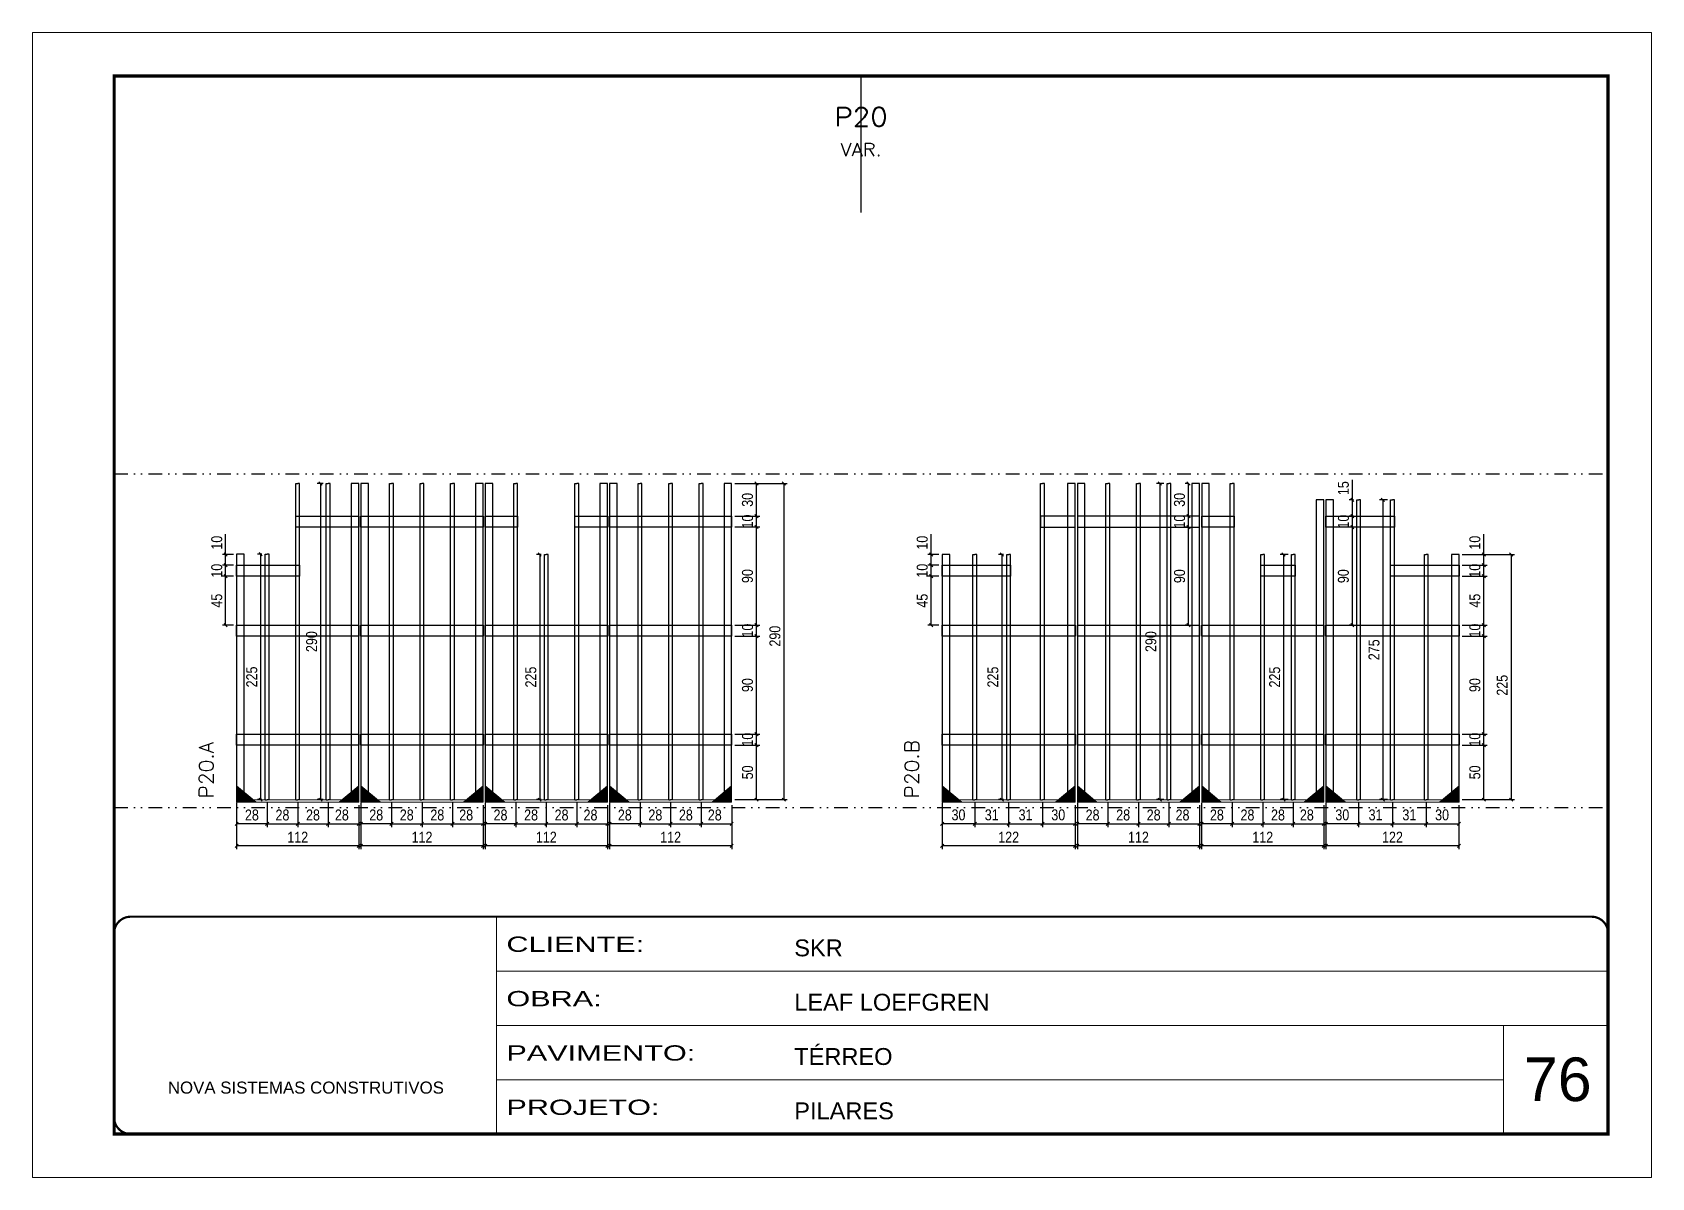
# Model space of a CAD drawing. Extents: x 14400 to 27878, y -21631 to 6985.
# Drawn here: x 19168 to 20653, y -14740 to -13690 of the extents above; entities that cross this region are included whole.
import ezdxf
from ezdxf.enums import TextEntityAlignment as Align

# ---------------------------------------------------------------- set-up
doc = ezdxf.new("R2010")
doc.units = 0
for name, pattern in [('CONTINUO', [0]), ('DASHED', [0.75, 0.5, -0.25]), ('DIVIDE2', [0.625, 0.25, -0.125, 0, -0.125, 0, -0.125]), ('HIDDEN', [0.375, 0.25, -0.125])]:
    doc.linetypes.add(name, pattern=pattern)
for name, color, linetype, lineweight in [('CARIMBO', 255, 'Continuous', 9), ('Folhas', 255, 'Continuous', 9), ('Madeira', 126, 'Continuous', 18), ('Sarr 2.2x7', 40, 'Continuous', 9), ('SARRAFO DE PRESSAO', 251, 'DASHED', 9), ('Texto Seção', 7, 'Continuous', 15)]:
    doc.layers.add(name, color=color, linetype=linetype, lineweight=lineweight)
for name, color, linetype in [('COTA', 241, 'Continuous'), ('Nível', 160, 'Continuous'), ('SARR_2.2x10', 60, 'Continuous'), ('SARR_3.5x7', 81, 'Continuous'), ('SARR_7x7', 40, 'Continuous'), ('Texto de Titulo', 7, 'Continuous'), ('Texto Qtd Sarr', 242, 'Continuous')]:
    doc.layers.add(name, color=color, linetype=linetype)
doc.styles.add('ARIAL', font='arial.ttf')
doc.styles.add('COTA TECNICA', font='techl___.ttf', dxfattribs={"height": 10})
doc.styles.add('REGUA-120', font='ROMANS.shx', dxfattribs={"height": 15})
doc.styles.add('ROMANS', font='romans.shx')
doc.styles.add('Tecnologia', font='')
doc.styles.get('Tecnologia').set_extended_font_data('Forgotten Futurist')
doc.dimstyles.new('PAINEL', dxfattribs={"dimtxt": 10, "dimasz": 3, "dimexe": 3, "dimexo": 3, "dimgap": 3, "dimtad": 1, "dimdec": 1, "dimzin": 12, "dimdsep": 46, "dimtxsty": 'COTA TECNICA', "dimblk1": 'OBLIQUE', "dimblk2": 'OBLIQUE', "dimsah": 1, "dimcen": 0.9, "dimclrd": 4, "dimclre": 4, "dimclrt": 240, "dimadec": 1, "dimazin": 3, "dimtfac": 1, "dimtdec": 1, "dimtmove": 0, "dimatfit": 3, "dimfxl": 1, "dimtolj": 1, "dimtzin": 12, "dimarcsym": 0})

msp = doc.modelspace()

# ---------------------------------------------------------------- texts
at = {"layer": 'CARIMBO', "style": 'ARIAL'}
msp.add_text('76', height=40, dxfattribs=at).set_placement((20536.33, -14669.48))
at = {"layer": 'Texto Seção', "style": 'REGUA-120', "width": 1.05}
for s, p in [('P20.A', (19334.48, -14392.04)), ('P20.B', (19981.53, -14392.04))]:
    msp.add_text(s, height=13, rotation=90, dxfattribs=at).set_placement(p)

# ---------------------------------------------------------------- blocks, each defined once
blk = doc.blocks.new('9999999999')
at = {"color": 30, "linetype": 'CONTINUO'}
for p, q in [((98564.6, 34230.2), (98564.6, 34429.4)), ((98564.6, 34379.6), (99584, 34379.6)), ((98564.6, 34329.8), (99488, 34329.8)), ((99584, 34329.8), (99488, 34329.8)), ((99488, 34329.8), (99488, 34230.2)), ((98564.6, 34280), (99488, 34280))]:
    blk.add_line(p, q, dxfattribs=at)
at = {"color": 30, "linetype": 'CONTINUO', "const_width": 2}
blk.add_lwpolyline([(99584, 34230.2), (99584, 34414.4, 0.414214), (99569, 34429.4), (98229, 34429.4, 0.414214), (98214, 34414.4), (98214, 34245.2, 0.414214), (98229, 34230.2), (99584, 34230.2)], format="xyb", dxfattribs=at)
at = {"layer": 'Folhas'}
blk.add_lwpolyline([(98139, 34190.2), (99624, 34190.2), (99624, 35240.2), (98139, 35240.2)], close=True, dxfattribs=at)
at = {"layer": 'Folhas', "color": 30, "const_width": 3}
blk.add_lwpolyline([(98214, 34230.2), (99584, 34230.2), (99584, 35200.2), (98214, 35200.2)], close=True, dxfattribs=at)
at = {"color": 7, "linetype": 'Continuous', "ltscale": 5, "style": 'ARIAL'}
for s, height, p in [('SKR', 15.48, (98837.7, 34393.1)), ('LEAF LOEFGREN', 15.483, (98837.7, 34343.3)), ('TÉRREO', 15.48, (98837.7, 34293.5)), ('NOVA SISTEMAS CONSTRUTIVOS', 11.059, (98263.2, 34267.2)), ('PILARES', 15.48, (98837.7, 34243.7))]:
    blk.add_text(s, height=height, dxfattribs=at).set_placement(p)
at = {"layer": 'Folhas', "color": 7, "style": 'Tecnologia', "width": 1.5}
for s, p in [('CLIENTE:', (98573.7, 34397.2)), ('OBRA:', (98573.7, 34347.3)), ('PAVIMENTO:', (98573.7, 34297.5)), ('PROJETO:', (98573.7, 34247.7))]:
    blk.add_text(s, height=14, dxfattribs=at).set_placement(p)
blk = doc.blocks.new('titulo1')
at = {"layer": 'Defpoints', "color": 252, "linetype": 'HIDDEN', "ltscale": 2}
blk.add_line((0, 0), (0, 125), dxfattribs=at)
at = {"layer": 'Defpoints', "style": 'ROMANS', "oblique": 15}
blk.add_attdef('FOLHA', text='', height=10, dxfattribs=at).set_placement((0, 15.6), align=Align.MIDDLE_CENTER)
at = {"layer": 'Texto Qtd Sarr', "color": 3, "style": 'ROMANS', "oblique": 15}
for tag, height, p in [('TITULO', 17, (0, 71.4)), ('SEÇÃO', 12, (0, 41.5))]:
    blk.add_attdef(tag, text='', height=height, dxfattribs=at).set_placement(p, align=Align.MIDDLE_CENTER)
blk = doc.blocks.new('_Oblique')
at = {"color": 0, "linetype": 'ByBlock', "lineweight": -2}
blk.add_line((-0.5, -0.5), (0.5, 0.5), dxfattribs=at)
blk = doc.blocks.new('*D3198')
at = {"layer": 'COTA', "color": 4, "lineweight": -2, "transparency": 16777216}
for p, q in [((19469.8, -14411.3), (19469.8, -14438.5)), ((19581.8, -14411.3), (19581.8, -14438.5)), ((19581.8, -14435.5), (19469.8, -14435.5))]:
    blk.add_line(p, q, dxfattribs=at)
at = {"layer": 'Defpoints', "color": 0, "transparency": 16777216}
for p in [(19469.8, -14408.3), (19581.8, -14408.3), (19469.8, -14435.5)]:
    blk.add_point(p, dxfattribs=at)
at = {"layer": 'COTA', "color": 4, "lineweight": -2, "transparency": 16777216, "xscale": 3, "yscale": 3, "zscale": 3, "rotation": 180}
blk.add_blockref('_Oblique', (19469.8, -14435.5), dxfattribs=at)
at = {"layer": 'COTA', "color": 4, "lineweight": -2, "transparency": 16777216, "xscale": 3, "yscale": 3, "zscale": 3}
blk.add_blockref('_Oblique', (19581.8, -14435.5), dxfattribs=at)
at = {"layer": 'COTA', "color": 240, "transparency": 16777216, "insert": (19525.8, -14427.5), "char_height": 10, "attachment_point": 5, "style": 'COTA TECNICA'}
blk.add_mtext('\\A1;112', dxfattribs=at)
blk = doc.blocks.new('*D3199')
at = {"layer": 'COTA', "color": 4, "lineweight": -2, "transparency": 16777216}
for p, q in [((19469.8, -14396.1), (19469.8, -14418.3)), ((19497.8, -14396.1), (19497.8, -14418.3)), ((19497.8, -14415.3), (19469.8, -14415.3))]:
    blk.add_line(p, q, dxfattribs=at)
at = {"layer": 'Defpoints', "color": 0, "transparency": 16777216}
for p in [(19469.8, -14393.1), (19497.8, -14393.1), (19469.8, -14415.3)]:
    blk.add_point(p, dxfattribs=at)
at = {"layer": 'COTA', "color": 4, "lineweight": -2, "transparency": 16777216, "xscale": 3, "yscale": 3, "zscale": 3, "rotation": 180}
blk.add_blockref('_Oblique', (19469.8, -14415.3), dxfattribs=at)
at = {"layer": 'COTA', "color": 4, "lineweight": -2, "transparency": 16777216, "xscale": 3, "yscale": 3, "zscale": 3}
blk.add_blockref('_Oblique', (19497.8, -14415.3), dxfattribs=at)
at = {"layer": 'COTA', "color": 240, "transparency": 16777216, "insert": (19483.8, -14407.2), "char_height": 10, "attachment_point": 5, "style": 'COTA TECNICA'}
blk.add_mtext('\\A1;28', dxfattribs=at)
blk = doc.blocks.new('*D3200')
at = {"layer": 'COTA', "color": 4, "lineweight": -2, "transparency": 16777216}
for p, q in [((19553.8, -14396.1), (19553.8, -14418.3)), ((19581.8, -14398.3), (19581.8, -14418.3)), ((19553.8, -14415.3), (19581.8, -14415.3))]:
    blk.add_line(p, q, dxfattribs=at)
at = {"layer": 'Defpoints', "color": 0, "transparency": 16777216}
for p in [(19553.8, -14393.1), (19581.8, -14395.3), (19581.8, -14415.3)]:
    blk.add_point(p, dxfattribs=at)
at = {"layer": 'COTA', "color": 4, "lineweight": -2, "transparency": 16777216, "xscale": 3, "yscale": 3, "zscale": 3, "rotation": 180}
blk.add_blockref('_Oblique', (19553.8, -14415.3), dxfattribs=at)
at = {"layer": 'COTA', "color": 4, "lineweight": -2, "transparency": 16777216, "xscale": 3, "yscale": 3, "zscale": 3}
blk.add_blockref('_Oblique', (19581.8, -14415.3), dxfattribs=at)
at = {"layer": 'COTA', "color": 240, "transparency": 16777216, "insert": (19566.3, -14407.2), "char_height": 10, "attachment_point": 5, "style": 'COTA TECNICA'}
blk.add_mtext('\\A1;28', dxfattribs=at)
blk = doc.blocks.new('*D3201')
at = {"layer": 'COTA', "color": 4, "lineweight": -2, "transparency": 16777216}
for p, q in [((19497.8, -14396.1), (19497.8, -14418.3)), ((19525.8, -14396.1), (19525.8, -14418.3)), ((19497.8, -14415.3), (19525.8, -14415.3))]:
    blk.add_line(p, q, dxfattribs=at)
at = {"layer": 'Defpoints', "color": 0, "transparency": 16777216}
for p in [(19497.8, -14393.1), (19525.8, -14393.1), (19525.8, -14415.3)]:
    blk.add_point(p, dxfattribs=at)
at = {"layer": 'COTA', "color": 4, "lineweight": -2, "transparency": 16777216, "xscale": 3, "yscale": 3, "zscale": 3, "rotation": 180}
blk.add_blockref('_Oblique', (19497.8, -14415.3), dxfattribs=at)
at = {"layer": 'COTA', "color": 4, "lineweight": -2, "transparency": 16777216, "xscale": 3, "yscale": 3, "zscale": 3}
blk.add_blockref('_Oblique', (19525.8, -14415.3), dxfattribs=at)
at = {"layer": 'COTA', "color": 240, "transparency": 16777216, "insert": (19511.8, -14407.2), "char_height": 10, "attachment_point": 5, "style": 'COTA TECNICA'}
blk.add_mtext('\\A1;28', dxfattribs=at)
blk = doc.blocks.new('*D3202')
at = {"layer": 'COTA', "color": 4, "lineweight": -2, "transparency": 16777216}
for p, q in [((19525.8, -14396.1), (19525.8, -14418.3)), ((19553.8, -14396.1), (19553.8, -14418.3)), ((19525.8, -14415.3), (19553.8, -14415.3))]:
    blk.add_line(p, q, dxfattribs=at)
at = {"layer": 'Defpoints', "color": 0, "transparency": 16777216}
for p in [(19525.8, -14393.1), (19553.8, -14393.1), (19553.8, -14415.3)]:
    blk.add_point(p, dxfattribs=at)
at = {"layer": 'COTA', "color": 4, "lineweight": -2, "transparency": 16777216, "xscale": 3, "yscale": 3, "zscale": 3, "rotation": 180}
blk.add_blockref('_Oblique', (19525.8, -14415.3), dxfattribs=at)
at = {"layer": 'COTA', "color": 4, "lineweight": -2, "transparency": 16777216, "xscale": 3, "yscale": 3, "zscale": 3}
blk.add_blockref('_Oblique', (19553.8, -14415.3), dxfattribs=at)
at = {"layer": 'COTA', "color": 240, "transparency": 16777216, "insert": (19539.8, -14407.2), "char_height": 10, "attachment_point": 5, "style": 'COTA TECNICA'}
blk.add_mtext('\\A1;28', dxfattribs=at)
blk = doc.blocks.new('*D3164')
at = {"layer": 'COTA', "color": 4, "lineweight": -2, "transparency": 16777216}
for p, q in [((19355.8, -14411.3), (19355.8, -14438.5)), ((19467.8, -14411.3), (19467.8, -14438.5)), ((19467.8, -14435.5), (19355.8, -14435.5))]:
    blk.add_line(p, q, dxfattribs=at)
at = {"layer": 'Defpoints', "color": 0, "transparency": 16777216}
for p in [(19355.8, -14408.3), (19467.8, -14408.3), (19355.8, -14435.5)]:
    blk.add_point(p, dxfattribs=at)
at = {"layer": 'COTA', "color": 4, "lineweight": -2, "transparency": 16777216, "xscale": 3, "yscale": 3, "zscale": 3, "rotation": 180}
blk.add_blockref('_Oblique', (19355.8, -14435.5), dxfattribs=at)
at = {"layer": 'COTA', "color": 4, "lineweight": -2, "transparency": 16777216, "xscale": 3, "yscale": 3, "zscale": 3}
blk.add_blockref('_Oblique', (19467.8, -14435.5), dxfattribs=at)
at = {"layer": 'COTA', "color": 240, "transparency": 16777216, "insert": (19411.8, -14427.5), "char_height": 10, "attachment_point": 5, "style": 'COTA TECNICA'}
blk.add_mtext('\\A1;112', dxfattribs=at)
blk = doc.blocks.new('*D3165')
at = {"layer": 'COTA', "color": 4, "lineweight": -2, "transparency": 16777216}
for p, q in [((19355.8, -14396.1), (19355.8, -14418.3)), ((19383.8, -14396.1), (19383.8, -14418.3)), ((19383.8, -14415.3), (19355.8, -14415.3))]:
    blk.add_line(p, q, dxfattribs=at)
at = {"layer": 'Defpoints', "color": 0, "transparency": 16777216}
for p in [(19355.8, -14393.1), (19383.8, -14393.1), (19355.8, -14415.3)]:
    blk.add_point(p, dxfattribs=at)
at = {"layer": 'COTA', "color": 4, "lineweight": -2, "transparency": 16777216, "xscale": 3, "yscale": 3, "zscale": 3, "rotation": 180}
blk.add_blockref('_Oblique', (19355.8, -14415.3), dxfattribs=at)
at = {"layer": 'COTA', "color": 4, "lineweight": -2, "transparency": 16777216, "xscale": 3, "yscale": 3, "zscale": 3}
blk.add_blockref('_Oblique', (19383.8, -14415.3), dxfattribs=at)
at = {"layer": 'COTA', "color": 240, "transparency": 16777216, "insert": (19369.8, -14407.2), "char_height": 10, "attachment_point": 5, "style": 'COTA TECNICA'}
blk.add_mtext('\\A1;28', dxfattribs=at)
blk = doc.blocks.new('*D3166')
at = {"layer": 'COTA', "color": 4, "lineweight": -2, "transparency": 16777216}
for p, q in [((19439.8, -14396.1), (19439.8, -14418.3)), ((19467.8, -14398.3), (19467.8, -14418.3)), ((19439.8, -14415.3), (19467.8, -14415.3))]:
    blk.add_line(p, q, dxfattribs=at)
at = {"layer": 'Defpoints', "color": 0, "transparency": 16777216}
for p in [(19439.8, -14393.1), (19467.8, -14395.3), (19467.8, -14415.3)]:
    blk.add_point(p, dxfattribs=at)
at = {"layer": 'COTA', "color": 4, "lineweight": -2, "transparency": 16777216, "xscale": 3, "yscale": 3, "zscale": 3, "rotation": 180}
blk.add_blockref('_Oblique', (19439.8, -14415.3), dxfattribs=at)
at = {"layer": 'COTA', "color": 4, "lineweight": -2, "transparency": 16777216, "xscale": 3, "yscale": 3, "zscale": 3}
blk.add_blockref('_Oblique', (19467.8, -14415.3), dxfattribs=at)
at = {"layer": 'COTA', "color": 240, "transparency": 16777216, "insert": (19452.3, -14407.2), "char_height": 10, "attachment_point": 5, "style": 'COTA TECNICA'}
blk.add_mtext('\\A1;28', dxfattribs=at)
blk = doc.blocks.new('*D3167')
at = {"layer": 'COTA', "color": 4, "lineweight": -2, "transparency": 16777216}
for p, q in [((19383.8, -14396.1), (19383.8, -14418.3)), ((19411.8, -14396.1), (19411.8, -14418.3)), ((19383.8, -14415.3), (19411.8, -14415.3))]:
    blk.add_line(p, q, dxfattribs=at)
at = {"layer": 'Defpoints', "color": 0, "transparency": 16777216}
for p in [(19383.8, -14393.1), (19411.8, -14393.1), (19411.8, -14415.3)]:
    blk.add_point(p, dxfattribs=at)
at = {"layer": 'COTA', "color": 4, "lineweight": -2, "transparency": 16777216, "xscale": 3, "yscale": 3, "zscale": 3, "rotation": 180}
blk.add_blockref('_Oblique', (19383.8, -14415.3), dxfattribs=at)
at = {"layer": 'COTA', "color": 4, "lineweight": -2, "transparency": 16777216, "xscale": 3, "yscale": 3, "zscale": 3}
blk.add_blockref('_Oblique', (19411.8, -14415.3), dxfattribs=at)
at = {"layer": 'COTA', "color": 240, "transparency": 16777216, "insert": (19397.8, -14407.2), "char_height": 10, "attachment_point": 5, "style": 'COTA TECNICA'}
blk.add_mtext('\\A1;28', dxfattribs=at)
blk = doc.blocks.new('*D3168')
at = {"layer": 'COTA', "color": 4, "lineweight": -2, "transparency": 16777216}
for p, q in [((19411.8, -14396.1), (19411.8, -14418.3)), ((19439.8, -14396.1), (19439.8, -14418.3)), ((19411.8, -14415.3), (19439.8, -14415.3))]:
    blk.add_line(p, q, dxfattribs=at)
at = {"layer": 'Defpoints', "color": 0, "transparency": 16777216}
for p in [(19411.8, -14393.1), (19439.8, -14393.1), (19439.8, -14415.3)]:
    blk.add_point(p, dxfattribs=at)
at = {"layer": 'COTA', "color": 4, "lineweight": -2, "transparency": 16777216, "xscale": 3, "yscale": 3, "zscale": 3, "rotation": 180}
blk.add_blockref('_Oblique', (19411.8, -14415.3), dxfattribs=at)
at = {"layer": 'COTA', "color": 4, "lineweight": -2, "transparency": 16777216, "xscale": 3, "yscale": 3, "zscale": 3}
blk.add_blockref('_Oblique', (19439.8, -14415.3), dxfattribs=at)
at = {"layer": 'COTA', "color": 240, "transparency": 16777216, "insert": (19425.8, -14407.2), "char_height": 10, "attachment_point": 5, "style": 'COTA TECNICA'}
blk.add_mtext('\\A1;28', dxfattribs=at)
blk = doc.blocks.new('*D3169')
at = {"layer": 'COTA', "color": 4, "lineweight": -2, "transparency": 16777216}
for p, q in [((19379, -14168.1), (19374.8, -14168.1)), ((19377.8, -14168.1), (19377.8, -14393.1)), ((19379, -14393.1), (19374.8, -14393.1))]:
    blk.add_line(p, q, dxfattribs=at)
at = {"layer": 'Defpoints', "color": 0, "transparency": 16777216}
for p in [(19382, -14168.1), (19377.8, -14393.1), (19382, -14393.1)]:
    blk.add_point(p, dxfattribs=at)
at = {"layer": 'COTA', "color": 4, "lineweight": -2, "transparency": 16777216, "xscale": 3, "yscale": 3, "zscale": 3}
for p, rotation in [((19377.8, -14168.1), 90), ((19377.8, -14393.1), 270)]:
    blk.add_blockref('_Oblique', p, dxfattribs=dict(at, rotation=rotation))
at = {"layer": 'COTA', "color": 240, "transparency": 16777216, "insert": (19369.7, -14280.6), "char_height": 10, "attachment_point": 5, "rotation": 90, "style": 'COTA TECNICA'}
blk.add_mtext('\\A1;225', dxfattribs=at)
blk = doc.blocks.new('*D3170')
at = {"layer": 'COTA', "color": 4, "lineweight": -2, "transparency": 16777216}
for p, q in [((19583.8, -14411.3), (19583.8, -14438.5)), ((19695.8, -14411.3), (19695.8, -14438.5)), ((19695.8, -14435.5), (19583.8, -14435.5))]:
    blk.add_line(p, q, dxfattribs=at)
at = {"layer": 'Defpoints', "color": 0, "transparency": 16777216}
for p in [(19583.8, -14408.3), (19695.8, -14408.3), (19583.8, -14435.5)]:
    blk.add_point(p, dxfattribs=at)
at = {"layer": 'COTA', "color": 4, "lineweight": -2, "transparency": 16777216, "xscale": 3, "yscale": 3, "zscale": 3, "rotation": 180}
blk.add_blockref('_Oblique', (19583.8, -14435.5), dxfattribs=at)
at = {"layer": 'COTA', "color": 4, "lineweight": -2, "transparency": 16777216, "xscale": 3, "yscale": 3, "zscale": 3}
blk.add_blockref('_Oblique', (19695.8, -14435.5), dxfattribs=at)
at = {"layer": 'COTA', "color": 240, "transparency": 16777216, "insert": (19639.8, -14427.5), "char_height": 10, "attachment_point": 5, "style": 'COTA TECNICA'}
blk.add_mtext('\\A1;112', dxfattribs=at)
blk = doc.blocks.new('*D3171')
at = {"layer": 'COTA', "color": 4, "lineweight": -2, "transparency": 16777216}
for p, q in [((19583.8, -14396.1), (19583.8, -14418.3)), ((19611.8, -14396.1), (19611.8, -14418.3)), ((19611.8, -14415.3), (19583.8, -14415.3))]:
    blk.add_line(p, q, dxfattribs=at)
at = {"layer": 'Defpoints', "color": 0, "transparency": 16777216}
for p in [(19583.8, -14393.1), (19611.8, -14393.1), (19583.8, -14415.3)]:
    blk.add_point(p, dxfattribs=at)
at = {"layer": 'COTA', "color": 4, "lineweight": -2, "transparency": 16777216, "xscale": 3, "yscale": 3, "zscale": 3, "rotation": 180}
blk.add_blockref('_Oblique', (19583.8, -14415.3), dxfattribs=at)
at = {"layer": 'COTA', "color": 4, "lineweight": -2, "transparency": 16777216, "xscale": 3, "yscale": 3, "zscale": 3}
blk.add_blockref('_Oblique', (19611.8, -14415.3), dxfattribs=at)
at = {"layer": 'COTA', "color": 240, "transparency": 16777216, "insert": (19597.8, -14407.2), "char_height": 10, "attachment_point": 5, "style": 'COTA TECNICA'}
blk.add_mtext('\\A1;28', dxfattribs=at)
blk = doc.blocks.new('*D3172')
at = {"layer": 'COTA', "color": 4, "lineweight": -2, "transparency": 16777216}
for p, q in [((19667.8, -14396.1), (19667.8, -14418.3)), ((19695.8, -14398.3), (19695.8, -14418.3)), ((19667.8, -14415.3), (19695.8, -14415.3))]:
    blk.add_line(p, q, dxfattribs=at)
at = {"layer": 'Defpoints', "color": 0, "transparency": 16777216}
for p in [(19667.8, -14393.1), (19695.8, -14395.3), (19695.8, -14415.3)]:
    blk.add_point(p, dxfattribs=at)
at = {"layer": 'COTA', "color": 4, "lineweight": -2, "transparency": 16777216, "xscale": 3, "yscale": 3, "zscale": 3, "rotation": 180}
blk.add_blockref('_Oblique', (19667.8, -14415.3), dxfattribs=at)
at = {"layer": 'COTA', "color": 4, "lineweight": -2, "transparency": 16777216, "xscale": 3, "yscale": 3, "zscale": 3}
blk.add_blockref('_Oblique', (19695.8, -14415.3), dxfattribs=at)
at = {"layer": 'COTA', "color": 240, "transparency": 16777216, "insert": (19680.3, -14407.2), "char_height": 10, "attachment_point": 5, "style": 'COTA TECNICA'}
blk.add_mtext('\\A1;28', dxfattribs=at)
blk = doc.blocks.new('*D3173')
at = {"layer": 'COTA', "color": 4, "lineweight": -2, "transparency": 16777216}
for p, q in [((19611.8, -14396.1), (19611.8, -14418.3)), ((19639.8, -14396.1), (19639.8, -14418.3)), ((19611.8, -14415.3), (19639.8, -14415.3))]:
    blk.add_line(p, q, dxfattribs=at)
at = {"layer": 'Defpoints', "color": 0, "transparency": 16777216}
for p in [(19611.8, -14393.1), (19639.8, -14393.1), (19639.8, -14415.3)]:
    blk.add_point(p, dxfattribs=at)
at = {"layer": 'COTA', "color": 4, "lineweight": -2, "transparency": 16777216, "xscale": 3, "yscale": 3, "zscale": 3, "rotation": 180}
blk.add_blockref('_Oblique', (19611.8, -14415.3), dxfattribs=at)
at = {"layer": 'COTA', "color": 4, "lineweight": -2, "transparency": 16777216, "xscale": 3, "yscale": 3, "zscale": 3}
blk.add_blockref('_Oblique', (19639.8, -14415.3), dxfattribs=at)
at = {"layer": 'COTA', "color": 240, "transparency": 16777216, "insert": (19625.8, -14407.2), "char_height": 10, "attachment_point": 5, "style": 'COTA TECNICA'}
blk.add_mtext('\\A1;28', dxfattribs=at)
blk = doc.blocks.new('*D3174')
at = {"layer": 'COTA', "color": 4, "lineweight": -2, "transparency": 16777216}
for p, q in [((19639.8, -14396.1), (19639.8, -14418.3)), ((19667.8, -14396.1), (19667.8, -14418.3)), ((19639.8, -14415.3), (19667.8, -14415.3))]:
    blk.add_line(p, q, dxfattribs=at)
at = {"layer": 'Defpoints', "color": 0, "transparency": 16777216}
for p in [(19639.8, -14393.1), (19667.8, -14393.1), (19667.8, -14415.3)]:
    blk.add_point(p, dxfattribs=at)
at = {"layer": 'COTA', "color": 4, "lineweight": -2, "transparency": 16777216, "xscale": 3, "yscale": 3, "zscale": 3, "rotation": 180}
blk.add_blockref('_Oblique', (19639.8, -14415.3), dxfattribs=at)
at = {"layer": 'COTA', "color": 4, "lineweight": -2, "transparency": 16777216, "xscale": 3, "yscale": 3, "zscale": 3}
blk.add_blockref('_Oblique', (19667.8, -14415.3), dxfattribs=at)
at = {"layer": 'COTA', "color": 240, "transparency": 16777216, "insert": (19653.8, -14407.2), "char_height": 10, "attachment_point": 5, "style": 'COTA TECNICA'}
blk.add_mtext('\\A1;28', dxfattribs=at)
blk = doc.blocks.new('*D3175')
at = {"layer": 'COTA', "color": 4, "lineweight": -2, "transparency": 16777216}
for p, q in [((19697.8, -14411.3), (19697.8, -14438.5)), ((19809.8, -14411.3), (19809.8, -14438.5)), ((19809.8, -14435.5), (19697.8, -14435.5))]:
    blk.add_line(p, q, dxfattribs=at)
at = {"layer": 'Defpoints', "color": 0, "transparency": 16777216}
for p in [(19697.8, -14408.3), (19809.8, -14408.3), (19697.8, -14435.5)]:
    blk.add_point(p, dxfattribs=at)
at = {"layer": 'COTA', "color": 4, "lineweight": -2, "transparency": 16777216, "xscale": 3, "yscale": 3, "zscale": 3, "rotation": 180}
blk.add_blockref('_Oblique', (19697.8, -14435.5), dxfattribs=at)
at = {"layer": 'COTA', "color": 4, "lineweight": -2, "transparency": 16777216, "xscale": 3, "yscale": 3, "zscale": 3}
blk.add_blockref('_Oblique', (19809.8, -14435.5), dxfattribs=at)
at = {"layer": 'COTA', "color": 240, "transparency": 16777216, "insert": (19753.8, -14427.5), "char_height": 10, "attachment_point": 5, "style": 'COTA TECNICA'}
blk.add_mtext('\\A1;112', dxfattribs=at)
blk = doc.blocks.new('*D3176')
at = {"layer": 'COTA', "color": 4, "lineweight": -2, "transparency": 16777216}
for p, q in [((19697.8, -14396.1), (19697.8, -14418.3)), ((19725.8, -14396.1), (19725.8, -14418.3)), ((19725.8, -14415.3), (19697.8, -14415.3))]:
    blk.add_line(p, q, dxfattribs=at)
at = {"layer": 'Defpoints', "color": 0, "transparency": 16777216}
for p in [(19697.8, -14393.1), (19725.8, -14393.1), (19697.8, -14415.3)]:
    blk.add_point(p, dxfattribs=at)
at = {"layer": 'COTA', "color": 4, "lineweight": -2, "transparency": 16777216, "xscale": 3, "yscale": 3, "zscale": 3, "rotation": 180}
blk.add_blockref('_Oblique', (19697.8, -14415.3), dxfattribs=at)
at = {"layer": 'COTA', "color": 4, "lineweight": -2, "transparency": 16777216, "xscale": 3, "yscale": 3, "zscale": 3}
blk.add_blockref('_Oblique', (19725.8, -14415.3), dxfattribs=at)
at = {"layer": 'COTA', "color": 240, "transparency": 16777216, "insert": (19711.8, -14407.2), "char_height": 10, "attachment_point": 5, "style": 'COTA TECNICA'}
blk.add_mtext('\\A1;28', dxfattribs=at)
blk = doc.blocks.new('*D3177')
at = {"layer": 'COTA', "color": 4, "lineweight": -2, "transparency": 16777216}
for p, q in [((19781.8, -14396.1), (19781.8, -14418.3)), ((19809.8, -14398.3), (19809.8, -14418.3)), ((19781.8, -14415.3), (19809.8, -14415.3))]:
    blk.add_line(p, q, dxfattribs=at)
at = {"layer": 'Defpoints', "color": 0, "transparency": 16777216}
for p in [(19781.8, -14393.1), (19809.8, -14395.3), (19809.8, -14415.3)]:
    blk.add_point(p, dxfattribs=at)
at = {"layer": 'COTA', "color": 4, "lineweight": -2, "transparency": 16777216, "xscale": 3, "yscale": 3, "zscale": 3, "rotation": 180}
blk.add_blockref('_Oblique', (19781.8, -14415.3), dxfattribs=at)
at = {"layer": 'COTA', "color": 4, "lineweight": -2, "transparency": 16777216, "xscale": 3, "yscale": 3, "zscale": 3}
blk.add_blockref('_Oblique', (19809.8, -14415.3), dxfattribs=at)
at = {"layer": 'COTA', "color": 240, "transparency": 16777216, "insert": (19794.3, -14407.2), "char_height": 10, "attachment_point": 5, "style": 'COTA TECNICA'}
blk.add_mtext('\\A1;28', dxfattribs=at)
blk = doc.blocks.new('*D3178')
at = {"layer": 'COTA', "color": 4, "lineweight": -2, "transparency": 16777216}
for p, q in [((19725.8, -14396.1), (19725.8, -14418.3)), ((19753.8, -14396.1), (19753.8, -14418.3)), ((19725.8, -14415.3), (19753.8, -14415.3))]:
    blk.add_line(p, q, dxfattribs=at)
at = {"layer": 'Defpoints', "color": 0, "transparency": 16777216}
for p in [(19725.8, -14393.1), (19753.8, -14393.1), (19753.8, -14415.3)]:
    blk.add_point(p, dxfattribs=at)
at = {"layer": 'COTA', "color": 4, "lineweight": -2, "transparency": 16777216, "xscale": 3, "yscale": 3, "zscale": 3, "rotation": 180}
blk.add_blockref('_Oblique', (19725.8, -14415.3), dxfattribs=at)
at = {"layer": 'COTA', "color": 4, "lineweight": -2, "transparency": 16777216, "xscale": 3, "yscale": 3, "zscale": 3}
blk.add_blockref('_Oblique', (19753.8, -14415.3), dxfattribs=at)
at = {"layer": 'COTA', "color": 240, "transparency": 16777216, "insert": (19739.8, -14407.2), "char_height": 10, "attachment_point": 5, "style": 'COTA TECNICA'}
blk.add_mtext('\\A1;28', dxfattribs=at)
blk = doc.blocks.new('*D3179')
at = {"layer": 'COTA', "color": 4, "lineweight": -2, "transparency": 16777216}
for p, q in [((19812.8, -14343.1), (19835.5, -14343.1)), ((19832.5, -14393.1), (19832.5, -14343.1)), ((19812.8, -14393.1), (19835.5, -14393.1))]:
    blk.add_line(p, q, dxfattribs=at)
at = {"layer": 'Defpoints', "color": 0, "transparency": 16777216}
for p in [(19809.8, -14343.1), (19832.5, -14343.1), (19809.8, -14393.1)]:
    blk.add_point(p, dxfattribs=at)
at = {"layer": 'COTA', "color": 4, "lineweight": -2, "transparency": 16777216, "xscale": 3, "yscale": 3, "zscale": 3}
for p, rotation in [((19832.5, -14343.1), 90), ((19832.5, -14393.1), 270)]:
    blk.add_blockref('_Oblique', p, dxfattribs=dict(at, rotation=rotation))
at = {"layer": 'COTA', "color": 240, "transparency": 16777216, "insert": (19824.4, -14368.1), "char_height": 10, "attachment_point": 5, "rotation": 90, "style": 'COTA TECNICA'}
blk.add_mtext('\\A1;50', dxfattribs=at)
blk = doc.blocks.new('*D3180')
at = {"layer": 'COTA', "color": 4, "lineweight": -2, "transparency": 16777216}
for p, q in [((19753.8, -14396.1), (19753.8, -14418.3)), ((19781.8, -14396.1), (19781.8, -14418.3)), ((19753.8, -14415.3), (19781.8, -14415.3))]:
    blk.add_line(p, q, dxfattribs=at)
at = {"layer": 'Defpoints', "color": 0, "transparency": 16777216}
for p in [(19753.8, -14393.1), (19781.8, -14393.1), (19781.8, -14415.3)]:
    blk.add_point(p, dxfattribs=at)
at = {"layer": 'COTA', "color": 4, "lineweight": -2, "transparency": 16777216, "xscale": 3, "yscale": 3, "zscale": 3, "rotation": 180}
blk.add_blockref('_Oblique', (19753.8, -14415.3), dxfattribs=at)
at = {"layer": 'COTA', "color": 4, "lineweight": -2, "transparency": 16777216, "xscale": 3, "yscale": 3, "zscale": 3}
blk.add_blockref('_Oblique', (19781.8, -14415.3), dxfattribs=at)
at = {"layer": 'COTA', "color": 240, "transparency": 16777216, "insert": (19767.8, -14407.2), "char_height": 10, "attachment_point": 5, "style": 'COTA TECNICA'}
blk.add_mtext('\\A1;28', dxfattribs=at)
blk = doc.blocks.new('*D3181')
at = {"layer": 'COTA', "color": 4, "lineweight": -2, "transparency": 16777216}
for p, q in [((19812.8, -14333.1), (19835.5, -14333.1)), ((19812.8, -14343.1), (19835.5, -14343.1)), ((19832.5, -14343.1), (19832.5, -14333.1))]:
    blk.add_line(p, q, dxfattribs=at)
at = {"layer": 'Defpoints', "color": 0, "transparency": 16777216}
for p in [(19809.8, -14333.1), (19809.8, -14343.1), (19832.5, -14333.1)]:
    blk.add_point(p, dxfattribs=at)
at = {"layer": 'COTA', "color": 4, "lineweight": -2, "transparency": 16777216, "xscale": 3, "yscale": 3, "zscale": 3}
for p, rotation in [((19832.5, -14333.1), 90), ((19832.5, -14343.1), 270)]:
    blk.add_blockref('_Oblique', p, dxfattribs=dict(at, rotation=rotation))
at = {"layer": 'COTA', "color": 240, "transparency": 16777216, "insert": (19824.4, -14338.1), "char_height": 10, "attachment_point": 5, "rotation": 90, "style": 'COTA TECNICA'}
blk.add_mtext('\\A1;10', dxfattribs=at)
blk = doc.blocks.new('*D3182')
at = {"layer": 'COTA', "color": 4, "lineweight": -2, "transparency": 16777216}
for p, q in [((19812.8, -14243.1), (19835.5, -14243.1)), ((19832.5, -14333.1), (19832.5, -14243.1)), ((19812.8, -14333.1), (19835.5, -14333.1))]:
    blk.add_line(p, q, dxfattribs=at)
at = {"layer": 'Defpoints', "color": 0, "transparency": 16777216}
for p in [(19809.8, -14243.1), (19832.5, -14243.1), (19809.8, -14333.1)]:
    blk.add_point(p, dxfattribs=at)
at = {"layer": 'COTA', "color": 4, "lineweight": -2, "transparency": 16777216, "xscale": 3, "yscale": 3, "zscale": 3}
for p, rotation in [((19832.5, -14243.1), 90), ((19832.5, -14333.1), 270)]:
    blk.add_blockref('_Oblique', p, dxfattribs=dict(at, rotation=rotation))
at = {"layer": 'COTA', "color": 240, "transparency": 16777216, "insert": (19824.3, -14288.1), "char_height": 10, "attachment_point": 5, "rotation": 90, "style": 'COTA TECNICA'}
blk.add_mtext('\\A1;90', dxfattribs=at)
blk = doc.blocks.new('*D3183')
at = {"layer": 'COTA', "color": 4, "lineweight": -2, "transparency": 16777216}
for p, q in [((19812.8, -14233.1), (19835.5, -14233.1)), ((19832.5, -14243.1), (19832.5, -14233.1)), ((19812.8, -14243.1), (19835.5, -14243.1))]:
    blk.add_line(p, q, dxfattribs=at)
at = {"layer": 'Defpoints', "color": 0, "transparency": 16777216}
for p in [(19809.8, -14233.1), (19832.5, -14233.1), (19809.8, -14243.1)]:
    blk.add_point(p, dxfattribs=at)
at = {"layer": 'COTA', "color": 4, "lineweight": -2, "transparency": 16777216, "xscale": 3, "yscale": 3, "zscale": 3}
for p, rotation in [((19832.5, -14233.1), 90), ((19832.5, -14243.1), 270)]:
    blk.add_blockref('_Oblique', p, dxfattribs=dict(at, rotation=rotation))
at = {"layer": 'COTA', "color": 240, "transparency": 16777216, "insert": (19824.4, -14238.1), "char_height": 10, "attachment_point": 5, "rotation": 90, "style": 'COTA TECNICA'}
blk.add_mtext('\\A1;10', dxfattribs=at)
blk = doc.blocks.new('*D3184')
at = {"layer": 'COTA', "color": 4, "lineweight": -2, "transparency": 16777216}
for p, q in [((19812.8, -14143.1), (19835.5, -14143.1)), ((19832.5, -14233.1), (19832.5, -14143.1)), ((19812.8, -14233.1), (19835.5, -14233.1))]:
    blk.add_line(p, q, dxfattribs=at)
at = {"layer": 'Defpoints', "color": 0, "transparency": 16777216}
for p in [(19809.8, -14143.1), (19832.5, -14143.1), (19809.8, -14233.1)]:
    blk.add_point(p, dxfattribs=at)
at = {"layer": 'COTA', "color": 4, "lineweight": -2, "transparency": 16777216, "xscale": 3, "yscale": 3, "zscale": 3}
for p, rotation in [((19832.5, -14143.1), 90), ((19832.5, -14233.1), 270)]:
    blk.add_blockref('_Oblique', p, dxfattribs=dict(at, rotation=rotation))
at = {"layer": 'COTA', "color": 240, "transparency": 16777216, "insert": (19824.3, -14188.1), "char_height": 10, "attachment_point": 5, "rotation": 90, "style": 'COTA TECNICA'}
blk.add_mtext('\\A1;90', dxfattribs=at)
blk = doc.blocks.new('*D3186')
at = {"layer": 'COTA', "color": 4, "lineweight": -2, "transparency": 16777216}
for p, q in [((19812.8, -14103.2), (19860.6, -14103.2)), ((19857.6, -14103.2), (19857.6, -14393.1)), ((19812.8, -14393.1), (19860.6, -14393.1))]:
    blk.add_line(p, q, dxfattribs=at)
at = {"layer": 'Defpoints', "color": 0, "transparency": 16777216}
for p in [(19809.8, -14103.2), (19809.8, -14393.1), (19857.6, -14393.1)]:
    blk.add_point(p, dxfattribs=at)
at = {"layer": 'COTA', "color": 4, "lineweight": -2, "transparency": 16777216, "xscale": 3, "yscale": 3, "zscale": 3}
for p, rotation in [((19857.6, -14103.2), 90), ((19857.6, -14393.1), 270)]:
    blk.add_blockref('_Oblique', p, dxfattribs=dict(at, rotation=rotation))
at = {"layer": 'COTA', "color": 240, "transparency": 16777216, "insert": (19849.5, -14243.2), "char_height": 10, "attachment_point": 5, "rotation": 90, "style": 'COTA TECNICA'}
blk.add_mtext('\\A1;290', dxfattribs=at)
blk = doc.blocks.new('*D3187')
at = {"layer": 'COTA', "color": 4, "lineweight": -2, "transparency": 16777216}
for p, q in [((19812.8, -14103.2), (19835.5, -14103.2)), ((19832.5, -14133.1), (19832.5, -14103.2)), ((19812.8, -14133.1), (19835.5, -14133.1))]:
    blk.add_line(p, q, dxfattribs=at)
at = {"layer": 'Defpoints', "color": 0, "transparency": 16777216}
for p in [(19809.8, -14103.2), (19832.5, -14103.2), (19809.8, -14133.1)]:
    blk.add_point(p, dxfattribs=at)
at = {"layer": 'COTA', "color": 4, "lineweight": -2, "transparency": 16777216, "xscale": 3, "yscale": 3, "zscale": 3}
for p, rotation in [((19832.5, -14103.2), 90), ((19832.5, -14133.1), 270)]:
    blk.add_blockref('_Oblique', p, dxfattribs=dict(at, rotation=rotation))
at = {"layer": 'COTA', "color": 240, "transparency": 16777216, "insert": (19824.3, -14118.2), "char_height": 10, "attachment_point": 5, "rotation": 90, "style": 'COTA TECNICA'}
blk.add_mtext('\\A1;30', dxfattribs=at)
blk = doc.blocks.new('*D3188')
at = {"layer": 'COTA', "color": 4, "lineweight": -2, "transparency": 16777216}
for p, q in [((19435, -14103.2), (19429.7, -14103.2)), ((19432.7, -14103.2), (19432.7, -14393.1)), ((19435, -14393.1), (19429.7, -14393.1))]:
    blk.add_line(p, q, dxfattribs=at)
at = {"layer": 'Defpoints', "color": 0, "transparency": 16777216}
for p in [(19438, -14103.2), (19432.7, -14393.1), (19438, -14393.1)]:
    blk.add_point(p, dxfattribs=at)
at = {"layer": 'COTA', "color": 4, "lineweight": -2, "transparency": 16777216, "xscale": 3, "yscale": 3, "zscale": 3}
for p, rotation in [((19432.7, -14103.2), 90), ((19432.7, -14393.1), 270)]:
    blk.add_blockref('_Oblique', p, dxfattribs=dict(at, rotation=rotation))
at = {"layer": 'COTA', "color": 240, "transparency": 16777216, "insert": (19424.6, -14248.2), "char_height": 10, "attachment_point": 5, "rotation": 90, "style": 'COTA TECNICA'}
blk.add_mtext('\\A1;290', dxfattribs=at)
blk = doc.blocks.new('*D3137')
at = {"layer": 'COTA', "color": 4, "lineweight": -2, "transparency": 16777216}
for p, q in [((20126.8, -14411.3), (20126.8, -14438.5)), ((20238.8, -14411.3), (20238.8, -14438.5)), ((20238.8, -14435.5), (20126.8, -14435.5))]:
    blk.add_line(p, q, dxfattribs=at)
at = {"layer": 'Defpoints', "color": 0, "transparency": 16777216}
for p in [(20126.8, -14408.3), (20238.8, -14408.3), (20126.8, -14435.5)]:
    blk.add_point(p, dxfattribs=at)
at = {"layer": 'COTA', "color": 4, "lineweight": -2, "transparency": 16777216, "xscale": 3, "yscale": 3, "zscale": 3, "rotation": 180}
blk.add_blockref('_Oblique', (20126.8, -14435.5), dxfattribs=at)
at = {"layer": 'COTA', "color": 4, "lineweight": -2, "transparency": 16777216, "xscale": 3, "yscale": 3, "zscale": 3}
blk.add_blockref('_Oblique', (20238.8, -14435.5), dxfattribs=at)
at = {"layer": 'COTA', "color": 240, "transparency": 16777216, "insert": (20182.8, -14427.5), "char_height": 10, "attachment_point": 5, "style": 'COTA TECNICA'}
blk.add_mtext('\\A1;112', dxfattribs=at)
blk = doc.blocks.new('*D3138')
at = {"layer": 'COTA', "color": 4, "lineweight": -2, "transparency": 16777216}
for p, q in [((20126.8, -14396.1), (20126.8, -14418.3)), ((20154.8, -14396.1), (20154.8, -14418.3)), ((20154.8, -14415.3), (20126.8, -14415.3))]:
    blk.add_line(p, q, dxfattribs=at)
at = {"layer": 'Defpoints', "color": 0, "transparency": 16777216}
for p in [(20126.8, -14393.1), (20154.8, -14393.1), (20126.8, -14415.3)]:
    blk.add_point(p, dxfattribs=at)
at = {"layer": 'COTA', "color": 4, "lineweight": -2, "transparency": 16777216, "xscale": 3, "yscale": 3, "zscale": 3, "rotation": 180}
blk.add_blockref('_Oblique', (20126.8, -14415.3), dxfattribs=at)
at = {"layer": 'COTA', "color": 4, "lineweight": -2, "transparency": 16777216, "xscale": 3, "yscale": 3, "zscale": 3}
blk.add_blockref('_Oblique', (20154.8, -14415.3), dxfattribs=at)
at = {"layer": 'COTA', "color": 240, "transparency": 16777216, "insert": (20140.8, -14407.2), "char_height": 10, "attachment_point": 5, "style": 'COTA TECNICA'}
blk.add_mtext('\\A1;28', dxfattribs=at)
blk = doc.blocks.new('*D3139')
at = {"layer": 'COTA', "color": 4, "lineweight": -2, "transparency": 16777216}
for p, q in [((20210.8, -14396.1), (20210.8, -14418.3)), ((20238.8, -14398.3), (20238.8, -14418.3)), ((20210.8, -14415.3), (20238.8, -14415.3))]:
    blk.add_line(p, q, dxfattribs=at)
at = {"layer": 'Defpoints', "color": 0, "transparency": 16777216}
for p in [(20210.8, -14393.1), (20238.8, -14395.3), (20238.8, -14415.3)]:
    blk.add_point(p, dxfattribs=at)
at = {"layer": 'COTA', "color": 4, "lineweight": -2, "transparency": 16777216, "xscale": 3, "yscale": 3, "zscale": 3, "rotation": 180}
blk.add_blockref('_Oblique', (20210.8, -14415.3), dxfattribs=at)
at = {"layer": 'COTA', "color": 4, "lineweight": -2, "transparency": 16777216, "xscale": 3, "yscale": 3, "zscale": 3}
blk.add_blockref('_Oblique', (20238.8, -14415.3), dxfattribs=at)
at = {"layer": 'COTA', "color": 240, "transparency": 16777216, "insert": (20223.3, -14407.2), "char_height": 10, "attachment_point": 5, "style": 'COTA TECNICA'}
blk.add_mtext('\\A1;28', dxfattribs=at)
blk = doc.blocks.new('*D3140')
at = {"layer": 'COTA', "color": 4, "lineweight": -2, "transparency": 16777216}
for p, q in [((20154.8, -14396.1), (20154.8, -14418.3)), ((20182.8, -14396.1), (20182.8, -14418.3)), ((20154.8, -14415.3), (20182.8, -14415.3))]:
    blk.add_line(p, q, dxfattribs=at)
at = {"layer": 'Defpoints', "color": 0, "transparency": 16777216}
for p in [(20154.8, -14393.1), (20182.8, -14393.1), (20182.8, -14415.3)]:
    blk.add_point(p, dxfattribs=at)
at = {"layer": 'COTA', "color": 4, "lineweight": -2, "transparency": 16777216, "xscale": 3, "yscale": 3, "zscale": 3, "rotation": 180}
blk.add_blockref('_Oblique', (20154.8, -14415.3), dxfattribs=at)
at = {"layer": 'COTA', "color": 4, "lineweight": -2, "transparency": 16777216, "xscale": 3, "yscale": 3, "zscale": 3}
blk.add_blockref('_Oblique', (20182.8, -14415.3), dxfattribs=at)
at = {"layer": 'COTA', "color": 240, "transparency": 16777216, "insert": (20168.8, -14407.2), "char_height": 10, "attachment_point": 5, "style": 'COTA TECNICA'}
blk.add_mtext('\\A1;28', dxfattribs=at)
blk = doc.blocks.new('*D3141')
at = {"layer": 'COTA', "color": 4, "lineweight": -2, "transparency": 16777216}
for p, q in [((20182.8, -14396.1), (20182.8, -14418.3)), ((20210.8, -14396.1), (20210.8, -14418.3)), ((20182.8, -14415.3), (20210.8, -14415.3))]:
    blk.add_line(p, q, dxfattribs=at)
at = {"layer": 'Defpoints', "color": 0, "transparency": 16777216}
for p in [(20182.8, -14393.1), (20210.8, -14393.1), (20210.8, -14415.3)]:
    blk.add_point(p, dxfattribs=at)
at = {"layer": 'COTA', "color": 4, "lineweight": -2, "transparency": 16777216, "xscale": 3, "yscale": 3, "zscale": 3, "rotation": 180}
blk.add_blockref('_Oblique', (20182.8, -14415.3), dxfattribs=at)
at = {"layer": 'COTA', "color": 4, "lineweight": -2, "transparency": 16777216, "xscale": 3, "yscale": 3, "zscale": 3}
blk.add_blockref('_Oblique', (20210.8, -14415.3), dxfattribs=at)
at = {"layer": 'COTA', "color": 240, "transparency": 16777216, "insert": (20196.8, -14407.2), "char_height": 10, "attachment_point": 5, "style": 'COTA TECNICA'}
blk.add_mtext('\\A1;28', dxfattribs=at)
blk = doc.blocks.new('*D3142')
at = {"layer": 'COTA', "color": 4, "lineweight": -2, "transparency": 16777216}
for p, q in [((20002.8, -14411.3), (20002.8, -14438.5)), ((20124.8, -14411.3), (20124.8, -14438.5)), ((20124.8, -14435.5), (20002.8, -14435.5))]:
    blk.add_line(p, q, dxfattribs=at)
at = {"layer": 'Defpoints', "color": 0, "transparency": 16777216}
for p in [(20002.8, -14408.3), (20124.8, -14408.3), (20002.8, -14435.5)]:
    blk.add_point(p, dxfattribs=at)
at = {"layer": 'COTA', "color": 4, "lineweight": -2, "transparency": 16777216, "xscale": 3, "yscale": 3, "zscale": 3, "rotation": 180}
blk.add_blockref('_Oblique', (20002.8, -14435.5), dxfattribs=at)
at = {"layer": 'COTA', "color": 4, "lineweight": -2, "transparency": 16777216, "xscale": 3, "yscale": 3, "zscale": 3}
blk.add_blockref('_Oblique', (20124.8, -14435.5), dxfattribs=at)
at = {"layer": 'COTA', "color": 240, "transparency": 16777216, "insert": (20063.8, -14427.5), "char_height": 10, "attachment_point": 5, "style": 'COTA TECNICA'}
blk.add_mtext('\\A1;122', dxfattribs=at)
blk = doc.blocks.new('*D3143')
at = {"layer": 'COTA', "color": 4, "lineweight": -2, "transparency": 16777216}
for p, q in [((20002.8, -14396.1), (20002.8, -14418.3)), ((20032.8, -14396.1), (20032.8, -14418.3)), ((20032.8, -14415.3), (20002.8, -14415.3))]:
    blk.add_line(p, q, dxfattribs=at)
at = {"layer": 'Defpoints', "color": 0, "transparency": 16777216}
for p in [(20002.8, -14393.1), (20032.8, -14393.1), (20002.8, -14415.3)]:
    blk.add_point(p, dxfattribs=at)
at = {"layer": 'COTA', "color": 4, "lineweight": -2, "transparency": 16777216, "xscale": 3, "yscale": 3, "zscale": 3, "rotation": 180}
blk.add_blockref('_Oblique', (20002.8, -14415.3), dxfattribs=at)
at = {"layer": 'COTA', "color": 4, "lineweight": -2, "transparency": 16777216, "xscale": 3, "yscale": 3, "zscale": 3}
blk.add_blockref('_Oblique', (20032.8, -14415.3), dxfattribs=at)
at = {"layer": 'COTA', "color": 240, "transparency": 16777216, "insert": (20017.8, -14407.1), "char_height": 10, "attachment_point": 5, "style": 'COTA TECNICA'}
blk.add_mtext('\\A1;30', dxfattribs=at)
blk = doc.blocks.new('*D3144')
at = {"layer": 'COTA', "color": 4, "lineweight": -2, "transparency": 16777216}
for p, q in [((20094.8, -14396.1), (20094.8, -14418.3)), ((20124.8, -14398.3), (20124.8, -14418.3)), ((20094.8, -14415.3), (20124.8, -14415.3))]:
    blk.add_line(p, q, dxfattribs=at)
at = {"layer": 'Defpoints', "color": 0, "transparency": 16777216}
for p in [(20094.8, -14393.1), (20124.8, -14395.3), (20124.8, -14415.3)]:
    blk.add_point(p, dxfattribs=at)
at = {"layer": 'COTA', "color": 4, "lineweight": -2, "transparency": 16777216, "xscale": 3, "yscale": 3, "zscale": 3, "rotation": 180}
blk.add_blockref('_Oblique', (20094.8, -14415.3), dxfattribs=at)
at = {"layer": 'COTA', "color": 4, "lineweight": -2, "transparency": 16777216, "xscale": 3, "yscale": 3, "zscale": 3}
blk.add_blockref('_Oblique', (20124.8, -14415.3), dxfattribs=at)
at = {"layer": 'COTA', "color": 240, "transparency": 16777216, "insert": (20109.3, -14407.1), "char_height": 10, "attachment_point": 5, "style": 'COTA TECNICA'}
blk.add_mtext('\\A1;30', dxfattribs=at)
blk = doc.blocks.new('*D3145')
at = {"layer": 'COTA', "color": 4, "lineweight": -2, "transparency": 16777216}
for p, q in [((20032.8, -14396.1), (20032.8, -14418.3)), ((20063.8, -14396.1), (20063.8, -14418.3)), ((20032.8, -14415.3), (20063.8, -14415.3))]:
    blk.add_line(p, q, dxfattribs=at)
at = {"layer": 'Defpoints', "color": 0, "transparency": 16777216}
for p in [(20032.8, -14393.1), (20063.8, -14393.1), (20063.8, -14415.3)]:
    blk.add_point(p, dxfattribs=at)
at = {"layer": 'COTA', "color": 4, "lineweight": -2, "transparency": 16777216, "xscale": 3, "yscale": 3, "zscale": 3, "rotation": 180}
blk.add_blockref('_Oblique', (20032.8, -14415.3), dxfattribs=at)
at = {"layer": 'COTA', "color": 4, "lineweight": -2, "transparency": 16777216, "xscale": 3, "yscale": 3, "zscale": 3}
blk.add_blockref('_Oblique', (20063.8, -14415.3), dxfattribs=at)
at = {"layer": 'COTA', "color": 240, "transparency": 16777216, "insert": (20048.3, -14407.1), "char_height": 10, "attachment_point": 5, "style": 'COTA TECNICA'}
blk.add_mtext('\\A1;31', dxfattribs=at)
blk = doc.blocks.new('*D3146')
at = {"layer": 'COTA', "color": 4, "lineweight": -2, "transparency": 16777216}
for p, q in [((20063.8, -14396.1), (20063.8, -14418.3)), ((20094.8, -14396.1), (20094.8, -14418.3)), ((20063.8, -14415.3), (20094.8, -14415.3))]:
    blk.add_line(p, q, dxfattribs=at)
at = {"layer": 'Defpoints', "color": 0, "transparency": 16777216}
for p in [(20063.8, -14393.1), (20094.8, -14393.1), (20094.8, -14415.3)]:
    blk.add_point(p, dxfattribs=at)
at = {"layer": 'COTA', "color": 4, "lineweight": -2, "transparency": 16777216, "xscale": 3, "yscale": 3, "zscale": 3, "rotation": 180}
blk.add_blockref('_Oblique', (20063.8, -14415.3), dxfattribs=at)
at = {"layer": 'COTA', "color": 4, "lineweight": -2, "transparency": 16777216, "xscale": 3, "yscale": 3, "zscale": 3}
blk.add_blockref('_Oblique', (20094.8, -14415.3), dxfattribs=at)
at = {"layer": 'COTA', "color": 240, "transparency": 16777216, "insert": (20079.3, -14407.1), "char_height": 10, "attachment_point": 5, "style": 'COTA TECNICA'}
blk.add_mtext('\\A1;31', dxfattribs=at)
blk = doc.blocks.new('*D3147')
at = {"layer": 'COTA', "color": 4, "lineweight": -2, "transparency": 16777216}
for p, q in [((20240.8, -14411.3), (20240.8, -14438.5)), ((20352.8, -14411.3), (20352.8, -14438.5)), ((20352.8, -14435.5), (20240.8, -14435.5))]:
    blk.add_line(p, q, dxfattribs=at)
at = {"layer": 'Defpoints', "color": 0, "transparency": 16777216}
for p in [(20240.8, -14408.3), (20352.8, -14408.3), (20240.8, -14435.5)]:
    blk.add_point(p, dxfattribs=at)
at = {"layer": 'COTA', "color": 4, "lineweight": -2, "transparency": 16777216, "xscale": 3, "yscale": 3, "zscale": 3, "rotation": 180}
blk.add_blockref('_Oblique', (20240.8, -14435.5), dxfattribs=at)
at = {"layer": 'COTA', "color": 4, "lineweight": -2, "transparency": 16777216, "xscale": 3, "yscale": 3, "zscale": 3}
blk.add_blockref('_Oblique', (20352.8, -14435.5), dxfattribs=at)
at = {"layer": 'COTA', "color": 240, "transparency": 16777216, "insert": (20296.8, -14427.5), "char_height": 10, "attachment_point": 5, "style": 'COTA TECNICA'}
blk.add_mtext('\\A1;112', dxfattribs=at)
blk = doc.blocks.new('*D3148')
at = {"layer": 'COTA', "color": 4, "lineweight": -2, "transparency": 16777216}
for p, q in [((20240.8, -14396.1), (20240.8, -14418.3)), ((20268.8, -14396.1), (20268.8, -14418.3)), ((20268.8, -14415.3), (20240.8, -14415.3))]:
    blk.add_line(p, q, dxfattribs=at)
at = {"layer": 'Defpoints', "color": 0, "transparency": 16777216}
for p in [(20240.8, -14393.1), (20268.8, -14393.1), (20240.8, -14415.3)]:
    blk.add_point(p, dxfattribs=at)
at = {"layer": 'COTA', "color": 4, "lineweight": -2, "transparency": 16777216, "xscale": 3, "yscale": 3, "zscale": 3, "rotation": 180}
blk.add_blockref('_Oblique', (20240.8, -14415.3), dxfattribs=at)
at = {"layer": 'COTA', "color": 4, "lineweight": -2, "transparency": 16777216, "xscale": 3, "yscale": 3, "zscale": 3}
blk.add_blockref('_Oblique', (20268.8, -14415.3), dxfattribs=at)
at = {"layer": 'COTA', "color": 240, "transparency": 16777216, "insert": (20254.8, -14407.2), "char_height": 10, "attachment_point": 5, "style": 'COTA TECNICA'}
blk.add_mtext('\\A1;28', dxfattribs=at)
blk = doc.blocks.new('*D3149')
at = {"layer": 'COTA', "color": 4, "lineweight": -2, "transparency": 16777216}
for p, q in [((20324.8, -14396.1), (20324.8, -14418.3)), ((20352.8, -14398.3), (20352.8, -14418.3)), ((20324.8, -14415.3), (20352.8, -14415.3))]:
    blk.add_line(p, q, dxfattribs=at)
at = {"layer": 'Defpoints', "color": 0, "transparency": 16777216}
for p in [(20324.8, -14393.1), (20352.8, -14395.3), (20352.8, -14415.3)]:
    blk.add_point(p, dxfattribs=at)
at = {"layer": 'COTA', "color": 4, "lineweight": -2, "transparency": 16777216, "xscale": 3, "yscale": 3, "zscale": 3, "rotation": 180}
blk.add_blockref('_Oblique', (20324.8, -14415.3), dxfattribs=at)
at = {"layer": 'COTA', "color": 4, "lineweight": -2, "transparency": 16777216, "xscale": 3, "yscale": 3, "zscale": 3}
blk.add_blockref('_Oblique', (20352.8, -14415.3), dxfattribs=at)
at = {"layer": 'COTA', "color": 240, "transparency": 16777216, "insert": (20337.3, -14407.2), "char_height": 10, "attachment_point": 5, "style": 'COTA TECNICA'}
blk.add_mtext('\\A1;28', dxfattribs=at)
blk = doc.blocks.new('*D3150')
at = {"layer": 'COTA', "color": 4, "lineweight": -2, "transparency": 16777216}
for p, q in [((20268.8, -14396.1), (20268.8, -14418.3)), ((20296.8, -14396.1), (20296.8, -14418.3)), ((20268.8, -14415.3), (20296.8, -14415.3))]:
    blk.add_line(p, q, dxfattribs=at)
at = {"layer": 'Defpoints', "color": 0, "transparency": 16777216}
for p in [(20268.8, -14393.1), (20296.8, -14393.1), (20296.8, -14415.3)]:
    blk.add_point(p, dxfattribs=at)
at = {"layer": 'COTA', "color": 4, "lineweight": -2, "transparency": 16777216, "xscale": 3, "yscale": 3, "zscale": 3, "rotation": 180}
blk.add_blockref('_Oblique', (20268.8, -14415.3), dxfattribs=at)
at = {"layer": 'COTA', "color": 4, "lineweight": -2, "transparency": 16777216, "xscale": 3, "yscale": 3, "zscale": 3}
blk.add_blockref('_Oblique', (20296.8, -14415.3), dxfattribs=at)
at = {"layer": 'COTA', "color": 240, "transparency": 16777216, "insert": (20282.8, -14407.2), "char_height": 10, "attachment_point": 5, "style": 'COTA TECNICA'}
blk.add_mtext('\\A1;28', dxfattribs=at)
blk = doc.blocks.new('*D3151')
at = {"layer": 'COTA', "color": 4, "lineweight": -2, "transparency": 16777216}
for p, q in [((20296.8, -14396.1), (20296.8, -14418.3)), ((20324.8, -14396.1), (20324.8, -14418.3)), ((20296.8, -14415.3), (20324.8, -14415.3))]:
    blk.add_line(p, q, dxfattribs=at)
at = {"layer": 'Defpoints', "color": 0, "transparency": 16777216}
for p in [(20296.8, -14393.1), (20324.8, -14393.1), (20324.8, -14415.3)]:
    blk.add_point(p, dxfattribs=at)
at = {"layer": 'COTA', "color": 4, "lineweight": -2, "transparency": 16777216, "xscale": 3, "yscale": 3, "zscale": 3, "rotation": 180}
blk.add_blockref('_Oblique', (20296.8, -14415.3), dxfattribs=at)
at = {"layer": 'COTA', "color": 4, "lineweight": -2, "transparency": 16777216, "xscale": 3, "yscale": 3, "zscale": 3}
blk.add_blockref('_Oblique', (20324.8, -14415.3), dxfattribs=at)
at = {"layer": 'COTA', "color": 240, "transparency": 16777216, "insert": (20310.8, -14407.2), "char_height": 10, "attachment_point": 5, "style": 'COTA TECNICA'}
blk.add_mtext('\\A1;28', dxfattribs=at)
blk = doc.blocks.new('*D3152')
at = {"layer": 'COTA', "color": 4, "lineweight": -2, "transparency": 16777216}
for p, q in [((20354.8, -14411.3), (20354.8, -14438.5)), ((20476.8, -14411.3), (20476.8, -14438.5)), ((20476.8, -14435.5), (20354.8, -14435.5))]:
    blk.add_line(p, q, dxfattribs=at)
at = {"layer": 'Defpoints', "color": 0, "transparency": 16777216}
for p in [(20354.8, -14408.3), (20476.8, -14408.3), (20354.8, -14435.5)]:
    blk.add_point(p, dxfattribs=at)
at = {"layer": 'COTA', "color": 4, "lineweight": -2, "transparency": 16777216, "xscale": 3, "yscale": 3, "zscale": 3, "rotation": 180}
blk.add_blockref('_Oblique', (20354.8, -14435.5), dxfattribs=at)
at = {"layer": 'COTA', "color": 4, "lineweight": -2, "transparency": 16777216, "xscale": 3, "yscale": 3, "zscale": 3}
blk.add_blockref('_Oblique', (20476.8, -14435.5), dxfattribs=at)
at = {"layer": 'COTA', "color": 240, "transparency": 16777216, "insert": (20415.8, -14427.5), "char_height": 10, "attachment_point": 5, "style": 'COTA TECNICA'}
blk.add_mtext('\\A1;122', dxfattribs=at)
blk = doc.blocks.new('*D3153')
at = {"layer": 'COTA', "color": 4, "lineweight": -2, "transparency": 16777216}
for p, q in [((20354.8, -14396.1), (20354.8, -14418.3)), ((20384.8, -14396.1), (20384.8, -14418.3)), ((20384.8, -14415.3), (20354.8, -14415.3))]:
    blk.add_line(p, q, dxfattribs=at)
at = {"layer": 'Defpoints', "color": 0, "transparency": 16777216}
for p in [(20354.8, -14393.1), (20384.8, -14393.1), (20354.8, -14415.3)]:
    blk.add_point(p, dxfattribs=at)
at = {"layer": 'COTA', "color": 4, "lineweight": -2, "transparency": 16777216, "xscale": 3, "yscale": 3, "zscale": 3, "rotation": 180}
blk.add_blockref('_Oblique', (20354.8, -14415.3), dxfattribs=at)
at = {"layer": 'COTA', "color": 4, "lineweight": -2, "transparency": 16777216, "xscale": 3, "yscale": 3, "zscale": 3}
blk.add_blockref('_Oblique', (20384.8, -14415.3), dxfattribs=at)
at = {"layer": 'COTA', "color": 240, "transparency": 16777216, "insert": (20369.8, -14407.1), "char_height": 10, "attachment_point": 5, "style": 'COTA TECNICA'}
blk.add_mtext('\\A1;30', dxfattribs=at)
blk = doc.blocks.new('*D3154')
at = {"layer": 'COTA', "color": 4, "lineweight": -2, "transparency": 16777216}
for p, q in [((20446.8, -14396.1), (20446.8, -14418.3)), ((20476.8, -14398.3), (20476.8, -14418.3)), ((20446.8, -14415.3), (20476.8, -14415.3))]:
    blk.add_line(p, q, dxfattribs=at)
at = {"layer": 'Defpoints', "color": 0, "transparency": 16777216}
for p in [(20446.8, -14393.1), (20476.8, -14395.3), (20476.8, -14415.3)]:
    blk.add_point(p, dxfattribs=at)
at = {"layer": 'COTA', "color": 4, "lineweight": -2, "transparency": 16777216, "xscale": 3, "yscale": 3, "zscale": 3, "rotation": 180}
blk.add_blockref('_Oblique', (20446.8, -14415.3), dxfattribs=at)
at = {"layer": 'COTA', "color": 4, "lineweight": -2, "transparency": 16777216, "xscale": 3, "yscale": 3, "zscale": 3}
blk.add_blockref('_Oblique', (20476.8, -14415.3), dxfattribs=at)
at = {"layer": 'COTA', "color": 240, "transparency": 16777216, "insert": (20461.3, -14407.1), "char_height": 10, "attachment_point": 5, "style": 'COTA TECNICA'}
blk.add_mtext('\\A1;30', dxfattribs=at)
blk = doc.blocks.new('*D3155')
at = {"layer": 'COTA', "color": 4, "lineweight": -2, "transparency": 16777216}
for p, q in [((20384.8, -14396.1), (20384.8, -14418.3)), ((20415.8, -14396.1), (20415.8, -14418.3)), ((20384.8, -14415.3), (20415.8, -14415.3))]:
    blk.add_line(p, q, dxfattribs=at)
at = {"layer": 'Defpoints', "color": 0, "transparency": 16777216}
for p in [(20384.8, -14393.1), (20415.8, -14393.1), (20415.8, -14415.3)]:
    blk.add_point(p, dxfattribs=at)
at = {"layer": 'COTA', "color": 4, "lineweight": -2, "transparency": 16777216, "xscale": 3, "yscale": 3, "zscale": 3, "rotation": 180}
blk.add_blockref('_Oblique', (20384.8, -14415.3), dxfattribs=at)
at = {"layer": 'COTA', "color": 4, "lineweight": -2, "transparency": 16777216, "xscale": 3, "yscale": 3, "zscale": 3}
blk.add_blockref('_Oblique', (20415.8, -14415.3), dxfattribs=at)
at = {"layer": 'COTA', "color": 240, "transparency": 16777216, "insert": (20400.3, -14407.1), "char_height": 10, "attachment_point": 5, "style": 'COTA TECNICA'}
blk.add_mtext('\\A1;31', dxfattribs=at)
blk = doc.blocks.new('*D3156')
at = {"layer": 'COTA', "color": 4, "lineweight": -2, "transparency": 16777216}
for p, q in [((20479.8, -14343.1), (20502.5, -14343.1)), ((20499.5, -14393.1), (20499.5, -14343.1)), ((20479.8, -14393.1), (20502.5, -14393.1))]:
    blk.add_line(p, q, dxfattribs=at)
at = {"layer": 'Defpoints', "color": 0, "transparency": 16777216}
for p in [(20476.8, -14343.1), (20499.5, -14343.1), (20476.8, -14393.1)]:
    blk.add_point(p, dxfattribs=at)
at = {"layer": 'COTA', "color": 4, "lineweight": -2, "transparency": 16777216, "xscale": 3, "yscale": 3, "zscale": 3}
for p, rotation in [((20499.5, -14343.1), 90), ((20499.5, -14393.1), 270)]:
    blk.add_blockref('_Oblique', p, dxfattribs=dict(at, rotation=rotation))
at = {"layer": 'COTA', "color": 240, "transparency": 16777216, "insert": (20491.4, -14368.1), "char_height": 10, "attachment_point": 5, "rotation": 90, "style": 'COTA TECNICA'}
blk.add_mtext('\\A1;50', dxfattribs=at)
blk = doc.blocks.new('*D3157')
at = {"layer": 'COTA', "color": 4, "lineweight": -2, "transparency": 16777216}
for p, q in [((20415.8, -14396.1), (20415.8, -14418.3)), ((20446.8, -14396.1), (20446.8, -14418.3)), ((20415.8, -14415.3), (20446.8, -14415.3))]:
    blk.add_line(p, q, dxfattribs=at)
at = {"layer": 'Defpoints', "color": 0, "transparency": 16777216}
for p in [(20415.8, -14393.1), (20446.8, -14393.1), (20446.8, -14415.3)]:
    blk.add_point(p, dxfattribs=at)
at = {"layer": 'COTA', "color": 4, "lineweight": -2, "transparency": 16777216, "xscale": 3, "yscale": 3, "zscale": 3, "rotation": 180}
blk.add_blockref('_Oblique', (20415.8, -14415.3), dxfattribs=at)
at = {"layer": 'COTA', "color": 4, "lineweight": -2, "transparency": 16777216, "xscale": 3, "yscale": 3, "zscale": 3}
blk.add_blockref('_Oblique', (20446.8, -14415.3), dxfattribs=at)
at = {"layer": 'COTA', "color": 240, "transparency": 16777216, "insert": (20431.3, -14407.1), "char_height": 10, "attachment_point": 5, "style": 'COTA TECNICA'}
blk.add_mtext('\\A1;31', dxfattribs=at)
blk = doc.blocks.new('*D3158')
at = {"layer": 'COTA', "color": 4, "lineweight": -2, "transparency": 16777216}
for p, q in [((20479.8, -14333.1), (20502.5, -14333.1)), ((20479.8, -14343.1), (20502.5, -14343.1)), ((20499.5, -14343.1), (20499.5, -14333.1))]:
    blk.add_line(p, q, dxfattribs=at)
at = {"layer": 'Defpoints', "color": 0, "transparency": 16777216}
for p in [(20476.8, -14333.1), (20476.8, -14343.1), (20499.5, -14333.1)]:
    blk.add_point(p, dxfattribs=at)
at = {"layer": 'COTA', "color": 4, "lineweight": -2, "transparency": 16777216, "xscale": 3, "yscale": 3, "zscale": 3}
for p, rotation in [((20499.5, -14333.1), 90), ((20499.5, -14343.1), 270)]:
    blk.add_blockref('_Oblique', p, dxfattribs=dict(at, rotation=rotation))
at = {"layer": 'COTA', "color": 240, "transparency": 16777216, "insert": (20491.4, -14338.1), "char_height": 10, "attachment_point": 5, "rotation": 90, "style": 'COTA TECNICA'}
blk.add_mtext('\\A1;10', dxfattribs=at)
blk = doc.blocks.new('*D3159')
at = {"layer": 'COTA', "color": 4, "lineweight": -2, "transparency": 16777216}
for p, q in [((20479.8, -14243.1), (20502.5, -14243.1)), ((20499.5, -14333.1), (20499.5, -14243.1)), ((20479.8, -14333.1), (20502.5, -14333.1))]:
    blk.add_line(p, q, dxfattribs=at)
at = {"layer": 'Defpoints', "color": 0, "transparency": 16777216}
for p in [(20476.8, -14243.1), (20499.5, -14243.1), (20476.8, -14333.1)]:
    blk.add_point(p, dxfattribs=at)
at = {"layer": 'COTA', "color": 4, "lineweight": -2, "transparency": 16777216, "xscale": 3, "yscale": 3, "zscale": 3}
for p, rotation in [((20499.5, -14243.1), 90), ((20499.5, -14333.1), 270)]:
    blk.add_blockref('_Oblique', p, dxfattribs=dict(at, rotation=rotation))
at = {"layer": 'COTA', "color": 240, "transparency": 16777216, "insert": (20491.4, -14288.1), "char_height": 10, "attachment_point": 5, "rotation": 90, "style": 'COTA TECNICA'}
blk.add_mtext('\\A1;90', dxfattribs=at)
blk = doc.blocks.new('*D3160')
at = {"layer": 'COTA', "color": 4, "lineweight": -2, "transparency": 16777216}
for p, q in [((20479.8, -14233.1), (20502.5, -14233.1)), ((20499.5, -14243.1), (20499.5, -14233.1)), ((20479.8, -14243.1), (20502.5, -14243.1))]:
    blk.add_line(p, q, dxfattribs=at)
at = {"layer": 'Defpoints', "color": 0, "transparency": 16777216}
for p in [(20476.8, -14233.1), (20499.5, -14233.1), (20476.8, -14243.1)]:
    blk.add_point(p, dxfattribs=at)
at = {"layer": 'COTA', "color": 4, "lineweight": -2, "transparency": 16777216, "xscale": 3, "yscale": 3, "zscale": 3}
for p, rotation in [((20499.5, -14233.1), 90), ((20499.5, -14243.1), 270)]:
    blk.add_blockref('_Oblique', p, dxfattribs=dict(at, rotation=rotation))
at = {"layer": 'COTA', "color": 240, "transparency": 16777216, "insert": (20491.4, -14238.1), "char_height": 10, "attachment_point": 5, "rotation": 90, "style": 'COTA TECNICA'}
blk.add_mtext('\\A1;10', dxfattribs=at)
blk = doc.blocks.new('*D3161')
at = {"layer": 'COTA', "color": 4, "lineweight": -2, "transparency": 16777216}
for p, q in [((20479.8, -14168.2), (20527.7, -14168.2)), ((20524.7, -14168.2), (20524.7, -14393.1)), ((20479.8, -14393.1), (20527.7, -14393.1))]:
    blk.add_line(p, q, dxfattribs=at)
at = {"layer": 'Defpoints', "color": 0, "transparency": 16777216}
for p in [(20476.8, -14168.2), (20476.8, -14393.1), (20524.7, -14393.1)]:
    blk.add_point(p, dxfattribs=at)
at = {"layer": 'COTA', "color": 4, "lineweight": -2, "transparency": 16777216, "xscale": 3, "yscale": 3, "zscale": 3}
for p, rotation in [((20524.7, -14168.2), 90), ((20524.7, -14393.1), 270)]:
    blk.add_blockref('_Oblique', p, dxfattribs=dict(at, rotation=rotation))
at = {"layer": 'COTA', "color": 240, "transparency": 16777216, "insert": (20516.5, -14288.2), "char_height": 10, "attachment_point": 5, "rotation": 90, "style": 'COTA TECNICA'}
blk.add_mtext('\\A1;225', dxfattribs=at)
blk = doc.blocks.new('*D3163')
at = {"layer": 'COTA', "color": 4, "lineweight": -2, "transparency": 16777216}
for p, q in [((20059.1, -14168.2), (20054.5, -14168.2)), ((20057.5, -14168.2), (20057.5, -14393.1)), ((20059.1, -14393.1), (20054.5, -14393.1))]:
    blk.add_line(p, q, dxfattribs=at)
at = {"layer": 'Defpoints', "color": 0, "transparency": 16777216}
for p in [(20062.1, -14168.2), (20057.5, -14393.1), (20062.1, -14393.1)]:
    blk.add_point(p, dxfattribs=at)
at = {"layer": 'COTA', "color": 4, "lineweight": -2, "transparency": 16777216, "xscale": 3, "yscale": 3, "zscale": 3}
for p, rotation in [((20057.5, -14168.2), 90), ((20057.5, -14393.1), 270)]:
    blk.add_blockref('_Oblique', p, dxfattribs=dict(at, rotation=rotation))
at = {"layer": 'COTA', "color": 240, "transparency": 16777216, "insert": (20049.4, -14280.7), "char_height": 10, "attachment_point": 5, "rotation": 90, "style": 'COTA TECNICA'}
blk.add_mtext('\\A1;225', dxfattribs=at)
blk = doc.blocks.new('*D3192')
at = {"layer": 'COTA', "color": 4, "lineweight": -2, "transparency": 16777216}
for p, q in [((20320.1, -14168.2), (20312.9, -14168.2)), ((20315.9, -14168.2), (20315.9, -14393.1)), ((20320.1, -14393.1), (20312.9, -14393.1))]:
    blk.add_line(p, q, dxfattribs=at)
at = {"layer": 'Defpoints', "color": 0, "transparency": 16777216}
for p in [(20323.1, -14168.2), (20315.9, -14393.1), (20323.1, -14393.1)]:
    blk.add_point(p, dxfattribs=at)
at = {"layer": 'COTA', "color": 4, "lineweight": -2, "transparency": 16777216, "xscale": 3, "yscale": 3, "zscale": 3}
for p, rotation in [((20315.9, -14168.2), 90), ((20315.9, -14393.1), 270)]:
    blk.add_blockref('_Oblique', p, dxfattribs=dict(at, rotation=rotation))
at = {"layer": 'COTA', "color": 240, "transparency": 16777216, "insert": (20307.8, -14280.7), "char_height": 10, "attachment_point": 5, "rotation": 90, "style": 'COTA TECNICA'}
blk.add_mtext('\\A1;225', dxfattribs=at)
blk = doc.blocks.new('*D3197')
at = {"layer": 'COTA', "color": 4, "lineweight": -2, "transparency": 16777216}
for p, q in [((20228.8, -14103.2), (20225.7, -14103.2)), ((20228.7, -14133.2), (20228.7, -14103.2)), ((20228.8, -14133.2), (20225.7, -14133.2))]:
    blk.add_line(p, q, dxfattribs=at)
at = {"layer": 'Defpoints', "color": 0, "transparency": 16777216}
for p in [(20228.7, -14103.2), (20231.8, -14103.2), (20231.8, -14133.2)]:
    blk.add_point(p, dxfattribs=at)
at = {"layer": 'COTA', "color": 4, "lineweight": -2, "transparency": 16777216, "xscale": 3, "yscale": 3, "zscale": 3}
for p, rotation in [((20228.7, -14103.2), 90), ((20228.7, -14133.2), 270)]:
    blk.add_blockref('_Oblique', p, dxfattribs=dict(at, rotation=rotation))
at = {"layer": 'COTA', "color": 240, "transparency": 16777216, "insert": (20220.5, -14118.2), "char_height": 10, "attachment_point": 5, "rotation": 90, "style": 'COTA TECNICA'}
blk.add_mtext('\\A1;30', dxfattribs=at)
blk = doc.blocks.new('*D3279')
at = {"layer": 'COTA', "color": 4, "lineweight": -2, "transparency": 16777216}
for p, q in [((19635, -14168.2), (19630.7, -14168.2)), ((19633.7, -14168.2), (19633.7, -14393.1)), ((19635, -14393.1), (19630.7, -14393.1))]:
    blk.add_line(p, q, dxfattribs=at)
at = {"layer": 'Defpoints', "color": 0, "transparency": 16777216}
for p in [(19638, -14168.2), (19633.7, -14393.1), (19638, -14393.1)]:
    blk.add_point(p, dxfattribs=at)
at = {"layer": 'COTA', "color": 4, "lineweight": -2, "transparency": 16777216, "xscale": 3, "yscale": 3, "zscale": 3}
for p, rotation in [((19633.7, -14168.2), 90), ((19633.7, -14393.1), 270)]:
    blk.add_blockref('_Oblique', p, dxfattribs=dict(at, rotation=rotation))
at = {"layer": 'COTA', "color": 240, "transparency": 16777216, "insert": (19625.6, -14280.7), "char_height": 10, "attachment_point": 5, "rotation": 90, "style": 'COTA TECNICA'}
blk.add_mtext('\\A1;225', dxfattribs=at)
blk = doc.blocks.new('*D3281')
at = {"layer": 'COTA', "color": 4, "lineweight": -2, "transparency": 16777216}
for p, q in [((19352.8, -14178.2), (19342.7, -14178.2)), ((19345.7, -14188.2), (19345.7, -14178.2)), ((19352.8, -14188.2), (19342.7, -14188.2))]:
    blk.add_line(p, q, dxfattribs=at)
at = {"layer": 'Defpoints', "color": 0, "transparency": 16777216}
for p in [(19345.7, -14178.2), (19355.8, -14178.2), (19355.8, -14188.2)]:
    blk.add_point(p, dxfattribs=at)
at = {"layer": 'COTA', "color": 4, "lineweight": -2, "transparency": 16777216, "xscale": 3, "yscale": 3, "zscale": 3}
for p, rotation in [((19345.7, -14178.2), 90), ((19345.7, -14188.2), 270)]:
    blk.add_blockref('_Oblique', p, dxfattribs=dict(at, rotation=rotation))
at = {"layer": 'COTA', "color": 240, "transparency": 16777216, "insert": (19337.6, -14183.2), "char_height": 10, "attachment_point": 5, "rotation": 90, "style": 'COTA TECNICA'}
blk.add_mtext('\\A1;10', dxfattribs=at)
blk = doc.blocks.new('*D3280')
at = {"layer": 'COTA', "color": 4, "lineweight": -2, "transparency": 16777216}
for p, q in [((19345.7, -14168.2), (19345.7, -14149.8)), ((19352.8, -14168.2), (19342.7, -14168.2)), ((19352.8, -14178.2), (19342.7, -14178.2)), ((19345.7, -14178.2), (19345.7, -14168.2))]:
    blk.add_line(p, q, dxfattribs=at)
at = {"layer": 'Defpoints', "color": 0, "transparency": 16777216}
for p in [(19345.7, -14168.2), (19355.8, -14168.2), (19355.8, -14178.2)]:
    blk.add_point(p, dxfattribs=at)
at = {"layer": 'COTA', "color": 4, "lineweight": -2, "transparency": 16777216, "xscale": 3, "yscale": 3, "zscale": 3}
for p, rotation in [((19345.7, -14168.2), 90), ((19345.7, -14178.2), 270)]:
    blk.add_blockref('_Oblique', p, dxfattribs=dict(at, rotation=rotation))
at = {"layer": 'COTA', "color": 240, "transparency": 16777216, "insert": (19337.6, -14157.5), "char_height": 10, "attachment_point": 5, "rotation": 90, "style": 'COTA TECNICA'}
blk.add_mtext('\\A1;10', dxfattribs=at)
blk = doc.blocks.new('*D3282')
at = {"layer": 'COTA', "color": 4, "lineweight": -2, "transparency": 16777216}
for p, q in [((19352.8, -14188.2), (19342.7, -14188.2)), ((19345.7, -14233.2), (19345.7, -14188.2)), ((19352.8, -14233.2), (19342.7, -14233.2))]:
    blk.add_line(p, q, dxfattribs=at)
at = {"layer": 'Defpoints', "color": 0, "transparency": 16777216}
for p in [(19345.7, -14188.2), (19355.8, -14188.2), (19355.8, -14233.2)]:
    blk.add_point(p, dxfattribs=at)
at = {"layer": 'COTA', "color": 4, "lineweight": -2, "transparency": 16777216, "xscale": 3, "yscale": 3, "zscale": 3}
for p, rotation in [((19345.7, -14188.2), 90), ((19345.7, -14233.2), 270)]:
    blk.add_blockref('_Oblique', p, dxfattribs=dict(at, rotation=rotation))
at = {"layer": 'COTA', "color": 240, "transparency": 16777216, "insert": (19337.6, -14210.7), "char_height": 10, "attachment_point": 5, "rotation": 90, "style": 'COTA TECNICA'}
blk.add_mtext('\\A1;45', dxfattribs=at)
blk = doc.blocks.new('*D3283')
at = {"layer": 'COTA', "color": 4, "lineweight": -2, "transparency": 16777216}
for p, q in [((19812.8, -14133.1), (19835.5, -14133.1)), ((19832.5, -14143.1), (19832.5, -14133.1)), ((19812.8, -14143.1), (19835.5, -14143.1))]:
    blk.add_line(p, q, dxfattribs=at)
at = {"layer": 'Defpoints', "color": 0, "transparency": 16777216}
for p in [(19809.8, -14133.1), (19832.5, -14133.1), (19809.8, -14143.1)]:
    blk.add_point(p, dxfattribs=at)
at = {"layer": 'COTA', "color": 4, "lineweight": -2, "transparency": 16777216, "xscale": 3, "yscale": 3, "zscale": 3}
for p, rotation in [((19832.5, -14133.1), 90), ((19832.5, -14143.1), 270)]:
    blk.add_blockref('_Oblique', p, dxfattribs=dict(at, rotation=rotation))
at = {"layer": 'COTA', "color": 240, "transparency": 16777216, "insert": (19824.4, -14138.1), "char_height": 10, "attachment_point": 5, "rotation": 90, "style": 'COTA TECNICA'}
blk.add_mtext('\\A1;10', dxfattribs=at)
blk = doc.blocks.new('*D3284')
at = {"layer": 'COTA', "color": 4, "lineweight": -2, "transparency": 16777216}
for p, q in [((20206.1, -14103.2), (20199.5, -14103.2)), ((20202.5, -14103.2), (20202.5, -14393.1)), ((20206.1, -14393.1), (20199.5, -14393.1))]:
    blk.add_line(p, q, dxfattribs=at)
at = {"layer": 'Defpoints', "color": 0, "transparency": 16777216}
for p in [(20209.1, -14103.2), (20202.5, -14393.1), (20209.1, -14393.1)]:
    blk.add_point(p, dxfattribs=at)
at = {"layer": 'COTA', "color": 4, "lineweight": -2, "transparency": 16777216, "xscale": 3, "yscale": 3, "zscale": 3}
for p, rotation in [((20202.5, -14103.2), 90), ((20202.5, -14393.1), 270)]:
    blk.add_blockref('_Oblique', p, dxfattribs=dict(at, rotation=rotation))
at = {"layer": 'COTA', "color": 240, "transparency": 16777216, "insert": (20194.3, -14248.2), "char_height": 10, "attachment_point": 5, "rotation": 90, "style": 'COTA TECNICA'}
blk.add_mtext('\\A1;290', dxfattribs=at)
blk = doc.blocks.new('*D3285')
at = {"layer": 'COTA', "color": 4, "lineweight": -2, "transparency": 16777216}
for p, q in [((20411.1, -14118.2), (20404, -14118.2)), ((20407, -14118.2), (20407, -14393.1)), ((20411.1, -14393.1), (20404, -14393.1))]:
    blk.add_line(p, q, dxfattribs=at)
at = {"layer": 'Defpoints', "color": 0, "transparency": 16777216}
for p in [(20414.1, -14118.2), (20407, -14393.1), (20414.1, -14393.1)]:
    blk.add_point(p, dxfattribs=at)
at = {"layer": 'COTA', "color": 4, "lineweight": -2, "transparency": 16777216, "xscale": 3, "yscale": 3, "zscale": 3}
for p, rotation in [((20407, -14118.2), 90), ((20407, -14393.1), 270)]:
    blk.add_blockref('_Oblique', p, dxfattribs=dict(at, rotation=rotation))
at = {"layer": 'COTA', "color": 240, "transparency": 16777216, "insert": (20398.9, -14255.7), "char_height": 10, "attachment_point": 5, "rotation": 90, "style": 'COTA TECNICA'}
blk.add_mtext('\\A1;275', dxfattribs=at)
blk = doc.blocks.new('*D3286')
at = {"layer": 'COTA', "color": 4, "lineweight": -2, "transparency": 16777216}
for p, q in [((20228.8, -14143.2), (20225.7, -14143.2)), ((20228.7, -14233.2), (20228.7, -14143.2)), ((20228.8, -14233.2), (20225.7, -14233.2))]:
    blk.add_line(p, q, dxfattribs=at)
at = {"layer": 'Defpoints', "color": 0, "transparency": 16777216}
for p in [(20228.7, -14143.2), (20231.8, -14143.2), (20231.8, -14233.2)]:
    blk.add_point(p, dxfattribs=at)
at = {"layer": 'COTA', "color": 4, "lineweight": -2, "transparency": 16777216, "xscale": 3, "yscale": 3, "zscale": 3}
for p, rotation in [((20228.7, -14143.2), 90), ((20228.7, -14233.2), 270)]:
    blk.add_blockref('_Oblique', p, dxfattribs=dict(at, rotation=rotation))
at = {"layer": 'COTA', "color": 240, "transparency": 16777216, "insert": (20220.6, -14188.2), "char_height": 10, "attachment_point": 5, "rotation": 90, "style": 'COTA TECNICA'}
blk.add_mtext('\\A1;90', dxfattribs=at)
blk = doc.blocks.new('*D3287')
at = {"layer": 'COTA', "color": 4, "lineweight": -2, "transparency": 16777216}
for p, q in [((20228.8, -14133.2), (20225.7, -14133.2)), ((20228.7, -14143.2), (20228.7, -14133.2)), ((20228.8, -14143.2), (20225.7, -14143.2))]:
    blk.add_line(p, q, dxfattribs=at)
at = {"layer": 'Defpoints', "color": 0, "transparency": 16777216}
for p in [(20228.7, -14133.2), (20231.8, -14133.2), (20231.8, -14143.2)]:
    blk.add_point(p, dxfattribs=at)
at = {"layer": 'COTA', "color": 4, "lineweight": -2, "transparency": 16777216, "xscale": 3, "yscale": 3, "zscale": 3}
for p, rotation in [((20228.7, -14133.2), 90), ((20228.7, -14143.2), 270)]:
    blk.add_blockref('_Oblique', p, dxfattribs=dict(at, rotation=rotation))
at = {"layer": 'COTA', "color": 240, "transparency": 16777216, "insert": (20220.6, -14138.2), "char_height": 10, "attachment_point": 5, "rotation": 90, "style": 'COTA TECNICA'}
blk.add_mtext('\\A1;10', dxfattribs=at)
blk = doc.blocks.new('*D3288')
at = {"layer": 'COTA', "color": 4, "lineweight": -2, "transparency": 16777216}
for p, q in [((20380.1, -14143.2), (20376, -14143.2)), ((20379, -14233.2), (20379, -14143.2)), ((20380.1, -14233.2), (20376, -14233.2))]:
    blk.add_line(p, q, dxfattribs=at)
at = {"layer": 'Defpoints', "color": 0, "transparency": 16777216}
for p in [(20379, -14143.2), (20383.1, -14143.2), (20383.1, -14233.2)]:
    blk.add_point(p, dxfattribs=at)
at = {"layer": 'COTA', "color": 4, "lineweight": -2, "transparency": 16777216, "xscale": 3, "yscale": 3, "zscale": 3}
for p, rotation in [((20379, -14143.2), 90), ((20379, -14233.2), 270)]:
    blk.add_blockref('_Oblique', p, dxfattribs=dict(at, rotation=rotation))
at = {"layer": 'COTA', "color": 240, "transparency": 16777216, "insert": (20370.8, -14188.2), "char_height": 10, "attachment_point": 5, "rotation": 90, "style": 'COTA TECNICA'}
blk.add_mtext('\\A1;90', dxfattribs=at)
blk = doc.blocks.new('*D3289')
at = {"layer": 'COTA', "color": 4, "lineweight": -2, "transparency": 16777216}
for p, q in [((20380.1, -14133.2), (20376, -14133.2)), ((20379, -14143.2), (20379, -14133.2)), ((20380.1, -14143.2), (20376, -14143.2))]:
    blk.add_line(p, q, dxfattribs=at)
at = {"layer": 'Defpoints', "color": 0, "transparency": 16777216}
for p in [(20379, -14133.2), (20383.1, -14133.2), (20383.1, -14143.2)]:
    blk.add_point(p, dxfattribs=at)
at = {"layer": 'COTA', "color": 4, "lineweight": -2, "transparency": 16777216, "xscale": 3, "yscale": 3, "zscale": 3}
for p, rotation in [((20379, -14133.2), 90), ((20379, -14143.2), 270)]:
    blk.add_blockref('_Oblique', p, dxfattribs=dict(at, rotation=rotation))
at = {"layer": 'COTA', "color": 240, "transparency": 16777216, "insert": (20370.9, -14138.2), "char_height": 10, "attachment_point": 5, "rotation": 90, "style": 'COTA TECNICA'}
blk.add_mtext('\\A1;10', dxfattribs=at)
blk = doc.blocks.new('*D3290')
at = {"layer": 'COTA', "color": 4, "lineweight": -2, "transparency": 16777216}
for p, q in [((20379, -14118.2), (20379, -14099.8)), ((20380.1, -14118.2), (20376, -14118.2)), ((20379, -14133.2), (20379, -14118.2)), ((20380.1, -14133.2), (20376, -14133.2))]:
    blk.add_line(p, q, dxfattribs=at)
at = {"layer": 'Defpoints', "color": 0, "transparency": 16777216}
for p in [(20379, -14118.2), (20383.1, -14118.2), (20383.1, -14133.2)]:
    blk.add_point(p, dxfattribs=at)
at = {"layer": 'COTA', "color": 4, "lineweight": -2, "transparency": 16777216, "xscale": 3, "yscale": 3, "zscale": 3}
for p, rotation in [((20379, -14118.2), 90), ((20379, -14133.2), 270)]:
    blk.add_blockref('_Oblique', p, dxfattribs=dict(at, rotation=rotation))
at = {"layer": 'COTA', "color": 240, "transparency": 16777216, "insert": (20370.8, -14107.5), "char_height": 10, "attachment_point": 5, "rotation": 90, "style": 'COTA TECNICA'}
blk.add_mtext('\\A1;15', dxfattribs=at)
blk = doc.blocks.new('*D3292')
at = {"layer": 'COTA', "color": 4, "lineweight": -2, "transparency": 16777216}
for p, q in [((20479.8, -14188.2), (20502.5, -14188.2)), ((20499.5, -14233.2), (20499.5, -14188.2)), ((20479.8, -14233.2), (20502.5, -14233.2))]:
    blk.add_line(p, q, dxfattribs=at)
at = {"layer": 'Defpoints', "color": 0, "transparency": 16777216}
for p in [(20476.8, -14188.2), (20499.5, -14188.2), (20476.8, -14233.2)]:
    blk.add_point(p, dxfattribs=at)
at = {"layer": 'COTA', "color": 4, "lineweight": -2, "transparency": 16777216, "xscale": 3, "yscale": 3, "zscale": 3}
for p, rotation in [((20499.5, -14188.2), 90), ((20499.5, -14233.2), 270)]:
    blk.add_blockref('_Oblique', p, dxfattribs=dict(at, rotation=rotation))
at = {"layer": 'COTA', "color": 240, "transparency": 16777216, "insert": (20491.4, -14210.7), "char_height": 10, "attachment_point": 5, "rotation": 90, "style": 'COTA TECNICA'}
blk.add_mtext('\\A1;45', dxfattribs=at)
blk = doc.blocks.new('*D3293')
at = {"layer": 'COTA', "color": 4, "lineweight": -2, "transparency": 16777216}
for p, q in [((20479.8, -14178.2), (20502.5, -14178.2)), ((20499.5, -14188.2), (20499.5, -14178.2)), ((20479.8, -14188.2), (20502.5, -14188.2))]:
    blk.add_line(p, q, dxfattribs=at)
at = {"layer": 'Defpoints', "color": 0, "transparency": 16777216}
for p in [(20476.8, -14178.2), (20499.5, -14178.2), (20476.8, -14188.2)]:
    blk.add_point(p, dxfattribs=at)
at = {"layer": 'COTA', "color": 4, "lineweight": -2, "transparency": 16777216, "xscale": 3, "yscale": 3, "zscale": 3}
for p, rotation in [((20499.5, -14178.2), 90), ((20499.5, -14188.2), 270)]:
    blk.add_blockref('_Oblique', p, dxfattribs=dict(at, rotation=rotation))
at = {"layer": 'COTA', "color": 240, "transparency": 16777216, "insert": (20491.4, -14183.2), "char_height": 10, "attachment_point": 5, "rotation": 90, "style": 'COTA TECNICA'}
blk.add_mtext('\\A1;10', dxfattribs=at)
blk = doc.blocks.new('*D3291')
at = {"layer": 'COTA', "color": 4, "lineweight": -2, "transparency": 16777216}
for p, q in [((20499.5, -14168.2), (20499.5, -14149.7)), ((20479.8, -14168.2), (20502.5, -14168.2)), ((20479.8, -14178.2), (20502.5, -14178.2)), ((20499.5, -14178.2), (20499.5, -14168.2))]:
    blk.add_line(p, q, dxfattribs=at)
at = {"layer": 'Defpoints', "color": 0, "transparency": 16777216}
for p in [(20476.8, -14168.2), (20476.8, -14178.2), (20499.5, -14168.2)]:
    blk.add_point(p, dxfattribs=at)
at = {"layer": 'COTA', "color": 4, "lineweight": -2, "transparency": 16777216, "xscale": 3, "yscale": 3, "zscale": 3}
for p, rotation in [((20499.5, -14168.2), 90), ((20499.5, -14178.2), 270)]:
    blk.add_blockref('_Oblique', p, dxfattribs=dict(at, rotation=rotation))
at = {"layer": 'COTA', "color": 240, "transparency": 16777216, "insert": (20491.4, -14157.5), "char_height": 10, "attachment_point": 5, "rotation": 90, "style": 'COTA TECNICA'}
blk.add_mtext('\\A1;10', dxfattribs=at)
blk = doc.blocks.new('*D3296')
at = {"layer": 'COTA', "color": 4, "lineweight": -2, "transparency": 16777216}
for p, q in [((19999.8, -14178.2), (19989.7, -14178.2)), ((19992.7, -14188.2), (19992.7, -14178.2)), ((19999.8, -14188.2), (19989.7, -14188.2))]:
    blk.add_line(p, q, dxfattribs=at)
at = {"layer": 'Defpoints', "color": 0, "transparency": 16777216}
for p in [(19992.7, -14178.2), (20002.8, -14178.2), (20002.8, -14188.2)]:
    blk.add_point(p, dxfattribs=at)
at = {"layer": 'COTA', "color": 4, "lineweight": -2, "transparency": 16777216, "xscale": 3, "yscale": 3, "zscale": 3}
for p, rotation in [((19992.7, -14178.2), 90), ((19992.7, -14188.2), 270)]:
    blk.add_blockref('_Oblique', p, dxfattribs=dict(at, rotation=rotation))
at = {"layer": 'COTA', "color": 240, "transparency": 16777216, "insert": (19984.6, -14183.2), "char_height": 10, "attachment_point": 5, "rotation": 90, "style": 'COTA TECNICA'}
blk.add_mtext('\\A1;10', dxfattribs=at)
blk = doc.blocks.new('*D3294')
at = {"layer": 'COTA', "color": 4, "lineweight": -2, "transparency": 16777216}
for p, q in [((19992.7, -14168.2), (19992.7, -14149.8)), ((19999.8, -14168.2), (19989.7, -14168.2)), ((19999.8, -14178.2), (19989.7, -14178.2)), ((19992.7, -14178.2), (19992.7, -14168.2))]:
    blk.add_line(p, q, dxfattribs=at)
at = {"layer": 'Defpoints', "color": 0, "transparency": 16777216}
for p in [(19992.7, -14168.2), (20002.8, -14168.2), (20002.8, -14178.2)]:
    blk.add_point(p, dxfattribs=at)
at = {"layer": 'COTA', "color": 4, "lineweight": -2, "transparency": 16777216, "xscale": 3, "yscale": 3, "zscale": 3}
for p, rotation in [((19992.7, -14168.2), 90), ((19992.7, -14178.2), 270)]:
    blk.add_blockref('_Oblique', p, dxfattribs=dict(at, rotation=rotation))
at = {"layer": 'COTA', "color": 240, "transparency": 16777216, "insert": (19984.6, -14157.5), "char_height": 10, "attachment_point": 5, "rotation": 90, "style": 'COTA TECNICA'}
blk.add_mtext('\\A1;10', dxfattribs=at)
blk = doc.blocks.new('*D3295')
at = {"layer": 'COTA', "color": 4, "lineweight": -2, "transparency": 16777216}
for p, q in [((19999.8, -14188.2), (19989.7, -14188.2)), ((19992.7, -14233.2), (19992.7, -14188.2)), ((19999.8, -14233.2), (19989.7, -14233.2))]:
    blk.add_line(p, q, dxfattribs=at)
at = {"layer": 'Defpoints', "color": 0, "transparency": 16777216}
for p in [(19992.7, -14188.2), (20002.8, -14188.2), (20002.8, -14233.2)]:
    blk.add_point(p, dxfattribs=at)
at = {"layer": 'COTA', "color": 4, "lineweight": -2, "transparency": 16777216, "xscale": 3, "yscale": 3, "zscale": 3}
for p, rotation in [((19992.7, -14188.2), 90), ((19992.7, -14233.2), 270)]:
    blk.add_blockref('_Oblique', p, dxfattribs=dict(at, rotation=rotation))
at = {"layer": 'COTA', "color": 240, "transparency": 16777216, "insert": (19984.6, -14210.7), "char_height": 10, "attachment_point": 5, "rotation": 90, "style": 'COTA TECNICA'}
blk.add_mtext('\\A1;45', dxfattribs=at)

# ---------------------------------------------------------------- dimensions: what is measured, and where the dimension line sits
at = {"layer": 'COTA'}
for base, p1, p2, angle, picture, middle in [((19432.69, -14393.14), (19438.02, -14103.18), (19438.02, -14393.14), 90, '*D3188', (19424.55, -14248.16)), ((19832.47, -14103.18), (19809.77, -14133.14), (19809.77, -14103.18), 90, '*D3187', (19824.25, -14118.16)), ((20228.74, -14103.18), (20231.82, -14133.18), (20231.82, -14103.18), 90, '*D3197', (20220.52, -14118.18)), ((19832.47, -14143.14), (19809.77, -14233.14), (19809.77, -14143.14), 90, '*D3184', (19824.34, -14188.14)), ((19377.84, -14393.14), (19382.02, -14168.14), (19382.02, -14393.14), 90, '*D3169', (19369.73, -14280.64)), ((20057.48, -14393.14), (20062.07, -14168.18), (20062.07, -14393.14), 90, '*D3163', (20049.37, -14280.66)), ((20315.87, -14393.14), (20323.07, -14168.18), (20323.07, -14393.14), 90, '*D3192', (20307.76, -14280.66)), ((19832.47, -14243.14), (19809.77, -14333.14), (19809.77, -14243.14), 90, '*D3182', (19824.34, -14288.14)), ((20499.52, -14243.14), (20476.82, -14333.14), (20476.82, -14243.14), 90, '*D3159', (20491.39, -14288.14)), ((19832.47, -14343.14), (19809.77, -14393.14), (19809.77, -14343.14), 90, '*D3179', (19824.36, -14368.14)), ((20499.52, -14343.14), (20476.82, -14393.14), (20476.82, -14343.14), 90, '*D3156', (20491.41, -14368.14)), ((19355.77, -14415.34), (19383.77, -14393.14), (19355.77, -14393.14), 180, '*D3165', (19369.77, -14407.25)), ((19469.77, -14415.34), (19497.77, -14393.14), (19469.77, -14393.14), 180, '*D3199', (19483.77, -14407.25)), ((19583.77, -14415.34), (19611.77, -14393.14), (19583.77, -14393.14), 180, '*D3171', (19597.77, -14407.25)), ((19697.77, -14415.34), (19725.77, -14393.14), (19697.77, -14393.14), 180, '*D3176', (19711.77, -14407.25)), ((20002.82, -14415.34), (20032.82, -14393.14), (20002.82, -14393.14), 180, '*D3143', (20017.82, -14407.12)), ((20126.82, -14415.34), (20154.82, -14393.14), (20126.82, -14393.14), 180, '*D3138', (20140.82, -14407.25)), ((20240.82, -14415.34), (20268.82, -14393.14), (20240.82, -14393.14), 180, '*D3148', (20254.82, -14407.25)), ((20354.82, -14415.34), (20384.82, -14393.14), (20354.82, -14393.14), 180, '*D3153', (20369.82, -14407.12)), ((19355.77, -14435.52), (19467.77, -14408.34), (19355.77, -14408.34), 180, '*D3164', (19411.77, -14427.46)), ((19469.77, -14435.52), (19581.77, -14408.34), (19469.77, -14408.34), 180, '*D3198', (19525.77, -14427.46)), ((19583.77, -14435.52), (19695.77, -14408.34), (19583.77, -14408.34), 180, '*D3170', (19639.77, -14427.46)), ((19697.77, -14435.52), (19809.77, -14408.34), (19697.77, -14408.34), 180, '*D3175', (19753.77, -14427.46)), ((20002.82, -14435.52), (20124.82, -14408.34), (20002.82, -14408.34), 180, '*D3142', (20063.82, -14427.46)), ((20126.82, -14435.52), (20238.82, -14408.34), (20126.82, -14408.34), 180, '*D3137', (20182.82, -14427.46)), ((20240.82, -14435.52), (20352.82, -14408.34), (20240.82, -14408.34), 180, '*D3147', (20296.82, -14427.46)), ((20354.82, -14435.52), (20476.82, -14408.34), (20354.82, -14408.34), 180, '*D3152', (20415.82, -14427.46))]:
    dim = msp.add_linear_dim(base=base, p1=p1, p2=p2, angle=angle, dimstyle='PAINEL', override={"dimtmove": 1}, dxfattribs=at)
    dim.commit()
    dim.dimension.update_dxf_attribs({"geometry": picture, "text_midpoint": middle})
for base, p1, p2, picture, middle in [((19857.6, -14393.14), (19809.77, -14103.18), (19809.77, -14393.14), '*D3186', (19857.6, -14243.18)), ((19832.47, -14133.14), (19809.77, -14143.14), (19809.77, -14133.14), '*D3283', (19832.47, -14138.14)), ((20524.65, -14393.14), (20476.82, -14168.18), (20476.82, -14393.14), '*D3161', (20524.65, -14288.18)), ((19832.47, -14233.14), (19809.77, -14243.14), (19809.77, -14233.14), '*D3183', (19832.47, -14238.14)), ((20499.52, -14233.14), (20476.82, -14243.14), (20476.82, -14233.14), '*D3160', (20499.52, -14238.14)), ((19832.47, -14333.14), (19809.77, -14343.14), (19809.77, -14333.14), '*D3181', (19832.47, -14338.14)), ((20499.52, -14333.14), (20476.82, -14343.14), (20476.82, -14333.14), '*D3158', (20499.52, -14338.14))]:
    dim = msp.add_linear_dim(base=base, p1=p1, p2=p2, angle=90, dimstyle='PAINEL', override={"dimtmove": 1}, dxfattribs=at)
    dim.commit()
    dim.dimension.update_dxf_attribs({"geometry": picture, "text_midpoint": middle, "dimtype": 160})
for base, p1, p2, picture, middle in [((20202.47, -14393.14), (20209.07, -14103.18), (20209.07, -14393.14), '*D3284', (20194.34, -14248.16)), ((20378.96, -14118.18), (20383.07, -14133.18), (20383.07, -14118.18), '*D3290', (20370.85, -14107.49)), ((20407.02, -14393.14), (20414.07, -14118.18), (20414.07, -14393.14), '*D3285', (20398.91, -14255.66)), ((19345.7, -14168.18), (19355.77, -14178.18), (19355.77, -14168.18), '*D3280', (19337.59, -14157.47)), ((19992.75, -14168.22), (20002.82, -14178.22), (20002.82, -14168.22), '*D3294', (19984.64, -14157.5)), ((20228.74, -14143.18), (20231.82, -14233.18), (20231.82, -14143.18), '*D3286', (20220.61, -14188.18)), ((20378.96, -14143.18), (20383.07, -14233.18), (20383.07, -14143.18), '*D3288', (20370.82, -14188.18)), ((20499.52, -14168.18), (20476.82, -14178.18), (20476.82, -14168.18), '*D3291', (20491.42, -14157.46)), ((19633.7, -14393.14), (19638.02, -14168.18), (19638.02, -14393.14), '*D3279', (19625.59, -14280.66)), ((19345.7, -14188.18), (19355.77, -14233.18), (19355.77, -14188.18), '*D3282', (19337.59, -14210.68)), ((19992.75, -14188.22), (20002.82, -14233.21), (20002.82, -14188.22), '*D3295', (19984.64, -14210.71)), ((20499.52, -14188.18), (20476.82, -14233.18), (20476.82, -14188.18), '*D3292', (20491.41, -14210.68))]:
    dim = msp.add_linear_dim(base=base, p1=p1, p2=p2, angle=90, dimstyle='PAINEL', dxfattribs=at)
    dim.commit()
    dim.dimension.update_dxf_attribs({"geometry": picture, "text_midpoint": middle})
for base, p1, p2, picture, middle in [((20228.74, -14133.18), (20231.82, -14143.18), (20231.82, -14133.18), '*D3287', (20228.74, -14138.18)), ((20378.96, -14133.18), (20383.07, -14143.18), (20383.07, -14133.18), '*D3289', (20378.96, -14138.18)), ((19345.7, -14178.18), (19355.77, -14188.18), (19355.77, -14178.18), '*D3281', (19345.7, -14183.18)), ((19992.75, -14178.22), (20002.82, -14188.22), (20002.82, -14178.22), '*D3296', (19992.75, -14183.22)), ((20499.52, -14178.18), (20476.82, -14188.18), (20476.82, -14178.18), '*D3293', (20499.52, -14183.18))]:
    dim = msp.add_linear_dim(base=base, p1=p1, p2=p2, angle=90, dimstyle='PAINEL', dxfattribs=at)
    dim.commit()
    dim.dimension.update_dxf_attribs({"geometry": picture, "text_midpoint": middle, "dimtype": 160})
for base, p1, p2, picture, middle in [((19411.77, -14415.34), (19383.77, -14393.14), (19411.77, -14393.14), '*D3167', (19397.77, -14407.25)), ((19439.77, -14415.34), (19411.77, -14393.14), (19439.77, -14393.14), '*D3168', (19425.77, -14407.25)), ((19525.77, -14415.34), (19497.77, -14393.14), (19525.77, -14393.14), '*D3201', (19511.77, -14407.25)), ((19553.77, -14415.34), (19525.77, -14393.14), (19553.77, -14393.14), '*D3202', (19539.77, -14407.25)), ((19639.77, -14415.34), (19611.77, -14393.14), (19639.77, -14393.14), '*D3173', (19625.77, -14407.25)), ((19667.77, -14415.34), (19639.77, -14393.14), (19667.77, -14393.14), '*D3174', (19653.77, -14407.25)), ((19753.77, -14415.34), (19725.77, -14393.14), (19753.77, -14393.14), '*D3178', (19739.77, -14407.25)), ((19781.77, -14415.34), (19753.77, -14393.14), (19781.77, -14393.14), '*D3180', (19767.77, -14407.25)), ((20063.82, -14415.34), (20032.82, -14393.14), (20063.82, -14393.14), '*D3145', (20048.32, -14407.12)), ((20094.82, -14415.34), (20063.82, -14393.14), (20094.82, -14393.14), '*D3146', (20079.32, -14407.12)), ((20182.82, -14415.34), (20154.82, -14393.14), (20182.82, -14393.14), '*D3140', (20168.82, -14407.25)), ((20210.82, -14415.34), (20182.82, -14393.14), (20210.82, -14393.14), '*D3141', (20196.82, -14407.25)), ((20296.82, -14415.34), (20268.82, -14393.14), (20296.82, -14393.14), '*D3150', (20282.82, -14407.25)), ((20324.82, -14415.34), (20296.82, -14393.14), (20324.82, -14393.14), '*D3151', (20310.82, -14407.25)), ((20415.82, -14415.34), (20384.82, -14393.14), (20415.82, -14393.14), '*D3155', (20400.32, -14407.12)), ((20446.82, -14415.34), (20415.82, -14393.14), (20446.82, -14393.14), '*D3157', (20431.32, -14407.12))]:
    dim = msp.add_linear_dim(base=base, p1=p1, p2=p2, dimstyle='PAINEL', override={"dimtmove": 1}, dxfattribs=at)
    dim.commit()
    dim.dimension.update_dxf_attribs({"geometry": picture, "text_midpoint": middle})
for base, p1, p2, picture, middle in [((19467.77, -14415.34), (19439.77, -14393.14), (19467.77, -14395.34), '*D3166', (19452.27, -14415.34)), ((19581.77, -14415.34), (19553.77, -14393.14), (19581.77, -14395.34), '*D3200', (19566.27, -14415.34)), ((19695.77, -14415.34), (19667.77, -14393.14), (19695.77, -14395.34), '*D3172', (19680.27, -14415.34)), ((19809.77, -14415.34), (19781.77, -14393.14), (19809.77, -14395.34), '*D3177', (19794.27, -14415.34)), ((20124.82, -14415.34), (20094.82, -14393.14), (20124.82, -14395.34), '*D3144', (20109.32, -14415.34)), ((20238.82, -14415.34), (20210.82, -14393.14), (20238.82, -14395.34), '*D3139', (20223.32, -14415.34)), ((20352.82, -14415.34), (20324.82, -14393.14), (20352.82, -14395.34), '*D3149', (20337.32, -14415.34)), ((20476.82, -14415.34), (20446.82, -14393.14), (20476.82, -14395.34), '*D3154', (20461.32, -14415.34))]:
    dim = msp.add_linear_dim(base=base, p1=p1, p2=p2, dimstyle='PAINEL', override={"dimtmove": 1}, dxfattribs=at)
    dim.commit()
    dim.dimension.update_dxf_attribs({"geometry": picture, "text_midpoint": middle, "dimtype": 160})

# ---------------------------------------------------------------- hatches: boundary and pattern name
at = {"layer": 'Madeira'}
h = msp.add_hatch(color=252, dxfattribs=at)
h.dxf.hatch_style = 2
h.paths.add_polyline_path([(19355.77, -14380.34), (19355.77, -14395.34), (19373.77, -14395.34)])
h = msp.add_hatch(color=252, dxfattribs=at)
h.dxf.hatch_style = 2
h.paths.add_polyline_path([(19467.77, -14380.34), (19467.77, -14395.34), (19449.77, -14395.34)])
h = msp.add_hatch(color=252, dxfattribs=at)
h.dxf.hatch_style = 2
h.paths.add_polyline_path([(19469.77, -14380.34), (19469.77, -14395.34), (19487.77, -14395.34)])
h = msp.add_hatch(color=252, dxfattribs=at)
h.dxf.hatch_style = 2
h.paths.add_polyline_path([(19581.77, -14380.34), (19581.77, -14395.34), (19563.77, -14395.34)])
h = msp.add_hatch(color=252, dxfattribs=at)
h.dxf.hatch_style = 2
h.paths.add_polyline_path([(19583.77, -14380.34), (19583.77, -14395.34), (19601.77, -14395.34)])
h = msp.add_hatch(color=252, dxfattribs=at)
h.dxf.hatch_style = 2
h.paths.add_polyline_path([(19695.77, -14380.34), (19695.77, -14395.34), (19677.77, -14395.34)])
h = msp.add_hatch(color=252, dxfattribs=at)
h.dxf.hatch_style = 2
h.paths.add_polyline_path([(19697.77, -14380.34), (19697.77, -14395.34), (19715.77, -14395.34)])
h = msp.add_hatch(color=252, dxfattribs=at)
h.dxf.hatch_style = 2
h.paths.add_polyline_path([(19809.77, -14380.34), (19809.77, -14395.34), (19791.77, -14395.34)])
h = msp.add_hatch(color=252, dxfattribs=at)
h.dxf.hatch_style = 2
h.paths.add_polyline_path([(20002.82, -14380.34), (20002.82, -14395.34), (20020.82, -14395.34)])
h = msp.add_hatch(color=252, dxfattribs=at)
h.dxf.hatch_style = 2
h.paths.add_polyline_path([(20124.82, -14380.34), (20124.82, -14395.34), (20106.82, -14395.34)])
h = msp.add_hatch(color=252, dxfattribs=at)
h.dxf.hatch_style = 2
h.paths.add_polyline_path([(20126.82, -14380.34), (20126.82, -14395.34), (20144.82, -14395.34)])
h = msp.add_hatch(color=252, dxfattribs=at)
h.dxf.hatch_style = 2
h.paths.add_polyline_path([(20238.82, -14380.34), (20238.82, -14395.34), (20220.82, -14395.34)])
h = msp.add_hatch(color=252, dxfattribs=at)
h.dxf.hatch_style = 2
h.paths.add_polyline_path([(20240.82, -14380.34), (20240.82, -14395.34), (20258.82, -14395.34)])
h = msp.add_hatch(color=252, dxfattribs=at)
h.dxf.hatch_style = 2
h.paths.add_polyline_path([(20352.82, -14380.34), (20352.82, -14395.34), (20334.82, -14395.34)])
h = msp.add_hatch(color=252, dxfattribs=at)
h.dxf.hatch_style = 2
h.paths.add_polyline_path([(20354.82, -14380.34), (20354.82, -14395.34), (20372.82, -14395.34)])
h = msp.add_hatch(color=252, dxfattribs=at)
h.dxf.hatch_style = 2
h.paths.add_polyline_path([(20476.82, -14380.34), (20476.82, -14395.34), (20458.82, -14395.34)])

# ---------------------------------------------------------------- linework, layer by layer
at = {"layer": 'Madeira', "color": 1, "linetype": 'HIDDEN'}
for p, q in [((19359.27, -14383.84), (19359.27, -14393.14)), ((19359.27, -14383.84), (19359.27, -14393.14)), ((19362.77, -14387.34), (19362.77, -14393.14)), ((19464.27, -14383.84), (19464.27, -14393.14)), ((19464.27, -14383.84), (19464.27, -14393.14)), ((19473.27, -14383.84), (19473.27, -14393.14)), ((19473.27, -14383.84), (19473.27, -14393.14)), ((19476.77, -14387.34), (19476.77, -14393.14)), ((19578.27, -14383.84), (19578.27, -14393.14)), ((19578.27, -14383.84), (19578.27, -14393.14)), ((19587.27, -14383.84), (19587.27, -14393.14)), ((19587.27, -14383.84), (19587.27, -14393.14)), ((19590.77, -14387.34), (19590.77, -14393.14)), ((19692.27, -14383.84), (19692.27, -14393.14)), ((19692.27, -14383.84), (19692.27, -14393.14)), ((19701.27, -14383.84), (19701.27, -14393.14)), ((19701.27, -14383.84), (19701.27, -14393.14)), ((19704.77, -14387.34), (19704.77, -14393.14)), ((19806.27, -14383.84), (19806.27, -14393.14)), ((19806.27, -14383.84), (19806.27, -14393.14)), ((20006.32, -14383.84), (20006.32, -14393.14)), ((20006.32, -14383.84), (20006.32, -14393.14)), ((20009.82, -14387.34), (20009.82, -14393.14)), ((20121.32, -14383.84), (20121.32, -14393.14)), ((20121.32, -14383.84), (20121.32, -14393.14)), ((20130.32, -14383.84), (20130.32, -14393.14)), ((20130.32, -14383.84), (20130.32, -14393.14)), ((20133.82, -14387.34), (20133.82, -14393.14)), ((20235.32, -14383.84), (20235.32, -14393.14)), ((20235.32, -14383.84), (20235.32, -14393.14)), ((20244.32, -14383.84), (20244.32, -14393.14)), ((20244.32, -14383.84), (20244.32, -14393.14)), ((20247.82, -14387.34), (20247.82, -14393.14)), ((20349.32, -14383.84), (20349.32, -14393.14)), ((20349.32, -14383.84), (20349.32, -14393.14)), ((20358.32, -14383.84), (20358.32, -14393.14)), ((20358.32, -14383.84), (20358.32, -14393.14)), ((20361.82, -14387.34), (20361.82, -14393.14)), ((20473.32, -14383.84), (20473.32, -14393.14)), ((20473.32, -14383.84), (20473.32, -14393.14)), ((19365.61, -14393.14), (19355.77, -14393.14)), ((19365.61, -14393.14), (19355.77, -14393.14)), ((19371.57, -14393.14), (19355.77, -14393.14)), ((19451.97, -14393.14), (19467.77, -14393.14)), ((19457.94, -14393.14), (19467.77, -14393.14)), ((19457.94, -14393.14), (19467.77, -14393.14)), ((19479.61, -14393.14), (19469.77, -14393.14)), ((19479.61, -14393.14), (19469.77, -14393.14)), ((19485.57, -14393.14), (19469.77, -14393.14)), ((19565.97, -14393.14), (19581.77, -14393.14)), ((19571.94, -14393.14), (19581.77, -14393.14)), ((19571.94, -14393.14), (19581.77, -14393.14)), ((19593.61, -14393.14), (19583.77, -14393.14)), ((19593.61, -14393.14), (19583.77, -14393.14)), ((19599.57, -14393.14), (19583.77, -14393.14)), ((19679.97, -14393.14), (19695.77, -14393.14)), ((19685.94, -14393.14), (19695.77, -14393.14)), ((19685.94, -14393.14), (19695.77, -14393.14)), ((19707.61, -14393.14), (19697.77, -14393.14)), ((19707.61, -14393.14), (19697.77, -14393.14)), ((19713.57, -14393.14), (19697.77, -14393.14)), ((19793.97, -14393.14), (19809.77, -14393.14)), ((19799.94, -14393.14), (19809.77, -14393.14)), ((19799.94, -14393.14), (19809.77, -14393.14)), ((20012.66, -14393.14), (20002.82, -14393.14)), ((20012.66, -14393.14), (20002.82, -14393.14)), ((20018.62, -14393.14), (20002.82, -14393.14)), ((20109.02, -14393.14), (20124.82, -14393.14)), ((20114.99, -14393.14), (20124.82, -14393.14)), ((20114.99, -14393.14), (20124.82, -14393.14)), ((20136.66, -14393.14), (20126.82, -14393.14)), ((20136.66, -14393.14), (20126.82, -14393.14)), ((20142.62, -14393.14), (20126.82, -14393.14)), ((20223.02, -14393.14), (20238.82, -14393.14)), ((20228.99, -14393.14), (20238.82, -14393.14)), ((20228.99, -14393.14), (20238.82, -14393.14)), ((20250.66, -14393.14), (20240.82, -14393.14)), ((20250.66, -14393.14), (20240.82, -14393.14)), ((20256.62, -14393.14), (20240.82, -14393.14)), ((20337.02, -14393.14), (20352.82, -14393.14)), ((20342.99, -14393.14), (20352.82, -14393.14)), ((20342.99, -14393.14), (20352.82, -14393.14)), ((20364.66, -14393.14), (20354.82, -14393.14)), ((20364.66, -14393.14), (20354.82, -14393.14)), ((20370.62, -14393.14), (20354.82, -14393.14)), ((20461.02, -14393.14), (20476.82, -14393.14)), ((20466.99, -14393.14), (20476.82, -14393.14)), ((20466.99, -14393.14), (20476.82, -14393.14))]:
    msp.add_line(p, q, dxfattribs=at)
at = {"layer": 'Madeira'}
for p, q in [((19355.77, -14393.14), (19355.77, -14395.34)), ((19355.77, -14393.14), (19355.77, -14395.34)), ((19355.77, -14393.14), (19355.77, -14395.34)), ((19469.77, -14393.14), (19469.77, -14395.34)), ((19469.77, -14393.14), (19469.77, -14395.34)), ((19469.77, -14393.14), (19469.77, -14395.34)), ((19583.77, -14393.14), (19583.77, -14395.34)), ((19583.77, -14393.14), (19583.77, -14395.34)), ((19583.77, -14393.14), (19583.77, -14395.34)), ((19697.77, -14393.14), (19697.77, -14395.34)), ((19697.77, -14393.14), (19697.77, -14395.34)), ((19697.77, -14393.14), (19697.77, -14395.34)), ((20002.82, -14393.14), (20002.82, -14395.34)), ((20002.82, -14393.14), (20002.82, -14395.34)), ((20002.82, -14393.14), (20002.82, -14395.34)), ((20126.82, -14393.14), (20126.82, -14395.34)), ((20126.82, -14393.14), (20126.82, -14395.34)), ((20126.82, -14393.14), (20126.82, -14395.34)), ((20240.82, -14393.14), (20240.82, -14395.34)), ((20240.82, -14393.14), (20240.82, -14395.34)), ((20240.82, -14393.14), (20240.82, -14395.34)), ((20354.82, -14393.14), (20354.82, -14395.34)), ((20354.82, -14393.14), (20354.82, -14395.34)), ((20354.82, -14393.14), (20354.82, -14395.34))]:
    msp.add_line(p, q, dxfattribs=at)
at = {"layer": 'Madeira', "color": 0}
for points in [[(19355.77, -14380.34), (19355.77, -14395.34), (19373.77, -14395.34), (19355.77, -14380.34)], [(19467.77, -14380.34), (19467.77, -14395.34), (19449.77, -14395.34), (19467.77, -14380.34)], [(19469.77, -14380.34), (19469.77, -14395.34), (19487.77, -14395.34), (19469.77, -14380.34)], [(19581.77, -14380.34), (19581.77, -14395.34), (19563.77, -14395.34), (19581.77, -14380.34)], [(19583.77, -14380.34), (19583.77, -14395.34), (19601.77, -14395.34), (19583.77, -14380.34)], [(19695.77, -14380.34), (19695.77, -14395.34), (19677.77, -14395.34), (19695.77, -14380.34)], [(19697.77, -14380.34), (19697.77, -14395.34), (19715.77, -14395.34), (19697.77, -14380.34)], [(19809.77, -14380.34), (19809.77, -14395.34), (19791.77, -14395.34), (19809.77, -14380.34)], [(20002.82, -14380.34), (20002.82, -14395.34), (20020.82, -14395.34), (20002.82, -14380.34)], [(20124.82, -14380.34), (20124.82, -14395.34), (20106.82, -14395.34), (20124.82, -14380.34)], [(20126.82, -14380.34), (20126.82, -14395.34), (20144.82, -14395.34), (20126.82, -14380.34)], [(20238.82, -14380.34), (20238.82, -14395.34), (20220.82, -14395.34), (20238.82, -14380.34)], [(20240.82, -14380.34), (20240.82, -14395.34), (20258.82, -14395.34), (20240.82, -14380.34)], [(20352.82, -14380.34), (20352.82, -14395.34), (20334.82, -14395.34), (20352.82, -14380.34)], [(20354.82, -14380.34), (20354.82, -14395.34), (20372.82, -14395.34), (20354.82, -14380.34)], [(20476.82, -14380.34), (20476.82, -14395.34), (20458.82, -14395.34), (20476.82, -14380.34)]]:
    msp.add_lwpolyline(points, dxfattribs=at)
at = {"layer": 'Nível', "color": 4, "linetype": 'DIVIDE2', "ltscale": 50}
for p, q in [((19243.47, -14094.34), (20613.47, -14094.34)), ((19243.47, -14400.34), (20613.47, -14400.34))]:
    msp.add_line(p, q, dxfattribs=at)
at = {"layer": 'Sarr 2.2x7'}
for points in [[(19467.77, -14393.14), (19355.77, -14393.14), (19355.77, -14395.34), (19467.77, -14395.34)], [(19581.77, -14393.14), (19469.77, -14393.14), (19469.77, -14395.34), (19581.77, -14395.34)], [(19695.77, -14393.14), (19583.77, -14393.14), (19583.77, -14395.34), (19695.77, -14395.34)], [(19809.77, -14393.14), (19697.77, -14393.14), (19697.77, -14395.34), (19809.77, -14395.34)], [(20124.82, -14393.14), (20002.82, -14393.14), (20002.82, -14395.34), (20124.82, -14395.34)], [(20238.82, -14393.14), (20126.82, -14393.14), (20126.82, -14395.34), (20238.82, -14395.34)], [(20352.82, -14393.14), (20240.82, -14393.14), (20240.82, -14395.34), (20352.82, -14395.34)], [(20476.82, -14393.14), (20354.82, -14393.14), (20354.82, -14395.34), (20476.82, -14395.34)]]:
    msp.add_lwpolyline(points, close=True, dxfattribs=at)
at = {"layer": 'SARR_2.2x10'}
for points in [[(19410.02, -14133.14), (19467.77, -14133.14), (19467.77, -14143.14), (19410.02, -14143.14)], [(19469.77, -14133.14), (19581.77, -14133.14), (19581.77, -14143.14), (19469.77, -14143.14)], [(19583.77, -14133.14), (19613.52, -14133.14), (19613.52, -14143.14), (19583.77, -14143.14)], [(19666.02, -14133.14), (19695.77, -14133.14), (19695.77, -14143.14), (19666.02, -14143.14)], [(19697.77, -14133.18), (19809.77, -14133.18), (19809.77, -14143.18), (19697.77, -14143.18)], [(20124.82, -14133.18), (20093.07, -14133.18), (20093.07, -14143.18), (20124.82, -14143.18)], [(20238.82, -14133.18), (20126.82, -14133.18), (20126.82, -14143.18), (20238.82, -14143.18)], [(20240.82, -14133.18), (20270.57, -14133.18), (20270.57, -14143.18), (20240.82, -14143.18)], [(20354.82, -14133.18), (20417.57, -14133.18), (20417.57, -14143.18), (20354.82, -14143.18)], [(19355.77, -14178.18), (19413.52, -14178.18), (19413.52, -14188.18), (19355.77, -14188.18)], [(20002.82, -14178.22), (20065.57, -14178.22), (20065.57, -14188.22), (20002.82, -14188.22)], [(20295.07, -14178.18), (20326.57, -14178.18), (20326.57, -14188.18), (20295.07, -14188.18)], [(20414.07, -14178.18), (20476.82, -14178.18), (20476.82, -14188.18), (20414.07, -14188.18)], [(19355.77, -14233.18), (19467.77, -14233.18), (19467.77, -14243.18), (19355.77, -14243.18)], [(19469.77, -14233.18), (19581.77, -14233.18), (19581.77, -14243.18), (19469.77, -14243.18)], [(19583.77, -14233.18), (19695.77, -14233.18), (19695.77, -14243.18), (19583.77, -14243.18)], [(19697.77, -14233.18), (19809.77, -14233.18), (19809.77, -14243.18), (19697.77, -14243.18)], [(20002.82, -14233.18), (20124.82, -14233.18), (20124.82, -14243.18), (20002.82, -14243.18)], [(20126.82, -14233.18), (20238.82, -14233.18), (20238.82, -14243.18), (20126.82, -14243.18)], [(20240.82, -14233.18), (20352.82, -14233.18), (20352.82, -14243.18), (20240.82, -14243.18)], [(20354.82, -14233.18), (20476.82, -14233.18), (20476.82, -14243.18), (20354.82, -14243.18)], [(19355.77, -14333.18), (19467.77, -14333.18), (19467.77, -14343.18), (19355.77, -14343.18)], [(19469.77, -14333.18), (19581.77, -14333.18), (19581.77, -14343.18), (19469.77, -14343.18)], [(19583.77, -14333.18), (19695.77, -14333.18), (19695.77, -14343.18), (19583.77, -14343.18)], [(19697.77, -14333.18), (19809.77, -14333.18), (19809.77, -14343.18), (19697.77, -14343.18)], [(20002.82, -14333.18), (20124.82, -14333.18), (20124.82, -14343.18), (20002.82, -14343.18)], [(20126.82, -14333.18), (20238.82, -14333.18), (20238.82, -14343.18), (20126.82, -14343.18)], [(20240.82, -14333.18), (20352.82, -14333.18), (20352.82, -14343.18), (20240.82, -14343.18)], [(20354.82, -14333.18), (20476.82, -14333.18), (20476.82, -14343.18), (20354.82, -14343.18)]]:
    msp.add_lwpolyline(points, close=True, dxfattribs=at)
at = {"layer": 'SARR_3.5x7'}
for p, q in [((19410.02, -14393.14), (19410.02, -14103.18)), ((19410.02, -14103.18), (19411.77, -14103.18)), ((19413.52, -14103.18), (19411.77, -14103.18)), ((19413.52, -14393.14), (19413.52, -14103.18)), ((19438.02, -14393.14), (19438.02, -14103.18)), ((19438.02, -14103.18), (19439.77, -14103.18)), ((19441.52, -14103.18), (19439.77, -14103.18)), ((19441.52, -14393.14), (19441.52, -14103.18)), ((19496.02, -14393.14), (19496.02, -14103.18)), ((19496.02, -14103.18), (19497.77, -14103.18)), ((19499.52, -14103.18), (19497.77, -14103.18)), ((19499.52, -14393.14), (19499.52, -14103.18)), ((19524.02, -14393.14), (19524.02, -14103.18)), ((19524.02, -14103.18), (19525.77, -14103.18)), ((19527.52, -14103.18), (19525.77, -14103.18)), ((19527.52, -14393.14), (19527.52, -14103.18)), ((19552.02, -14393.14), (19552.02, -14103.18)), ((19552.02, -14103.18), (19553.77, -14103.18)), ((19555.52, -14103.18), (19553.77, -14103.18)), ((19555.52, -14393.14), (19555.52, -14103.18)), ((19610.02, -14393.14), (19610.02, -14103.18)), ((19610.02, -14103.18), (19611.77, -14103.18)), ((19613.52, -14103.18), (19611.77, -14103.18)), ((19613.52, -14393.14), (19613.52, -14103.18)), ((19666.02, -14393.14), (19666.02, -14103.18)), ((19666.02, -14103.18), (19667.77, -14103.18)), ((19669.52, -14103.18), (19667.77, -14103.18)), ((19669.52, -14393.14), (19669.52, -14103.18)), ((19724.02, -14393.14), (19724.02, -14103.18)), ((19724.02, -14103.18), (19725.77, -14103.18)), ((19727.52, -14103.18), (19725.77, -14103.18)), ((19727.52, -14393.14), (19727.52, -14103.18)), ((19752.02, -14393.14), (19752.02, -14103.18)), ((19752.02, -14103.18), (19753.77, -14103.18)), ((19755.52, -14103.18), (19753.77, -14103.18)), ((19755.52, -14393.14), (19755.52, -14103.18)), ((19780.02, -14393.14), (19780.02, -14103.18)), ((19780.02, -14103.18), (19781.77, -14103.18)), ((19783.52, -14103.18), (19781.77, -14103.18)), ((19783.52, -14393.14), (19783.52, -14103.18)), ((20093.07, -14393.14), (20093.07, -14103.18)), ((20093.07, -14103.18), (20094.82, -14103.18)), ((20096.57, -14103.18), (20094.82, -14103.18)), ((20096.57, -14393.14), (20096.57, -14103.18)), ((20153.07, -14393.14), (20153.07, -14103.18)), ((20153.07, -14103.18), (20154.82, -14103.18)), ((20156.57, -14103.18), (20154.82, -14103.18)), ((20156.57, -14393.14), (20156.57, -14103.18)), ((20181.07, -14393.14), (20181.07, -14103.18)), ((20181.07, -14103.18), (20182.82, -14103.18)), ((20184.57, -14103.18), (20182.82, -14103.18)), ((20184.57, -14393.14), (20184.57, -14103.18)), ((20209.07, -14393.14), (20209.07, -14103.18)), ((20209.07, -14103.18), (20210.82, -14103.18)), ((20212.57, -14103.18), (20210.82, -14103.18)), ((20212.57, -14393.14), (20212.57, -14103.18)), ((20267.07, -14393.14), (20267.07, -14103.18)), ((20267.07, -14103.18), (20268.82, -14103.18)), ((20270.57, -14103.18), (20268.82, -14103.18)), ((20270.57, -14393.14), (20270.57, -14103.18)), ((20383.07, -14393.14), (20383.07, -14118.18)), ((20383.07, -14118.18), (20384.82, -14118.18)), ((20386.57, -14118.18), (20384.82, -14118.18)), ((20386.57, -14393.14), (20386.57, -14118.18)), ((20414.07, -14393.14), (20414.07, -14118.18)), ((20414.07, -14118.18), (20415.82, -14118.18)), ((20417.57, -14118.18), (20415.82, -14118.18)), ((20417.57, -14393.14), (20417.57, -14118.18)), ((19382.02, -14393.14), (19382.02, -14168.14)), ((19382.02, -14168.14), (19383.77, -14168.14)), ((19385.52, -14168.14), (19383.77, -14168.14)), ((19385.52, -14393.14), (19385.52, -14168.14)), ((19638.02, -14393.14), (19638.02, -14168.18)), ((19638.02, -14168.18), (19639.77, -14168.18)), ((19641.52, -14168.18), (19639.77, -14168.18)), ((19641.52, -14393.14), (19641.52, -14168.18)), ((20031.07, -14393.14), (20031.07, -14168.18)), ((20031.07, -14168.18), (20032.82, -14168.18)), ((20034.57, -14168.18), (20032.82, -14168.18)), ((20034.57, -14393.14), (20034.57, -14168.18)), ((20062.07, -14393.14), (20062.07, -14168.18)), ((20062.07, -14168.18), (20063.82, -14168.18)), ((20065.57, -14168.18), (20063.82, -14168.18)), ((20065.57, -14393.14), (20065.57, -14168.18)), ((20295.07, -14393.14), (20295.07, -14168.18)), ((20295.07, -14168.18), (20296.82, -14168.18)), ((20298.57, -14168.18), (20296.82, -14168.18)), ((20298.57, -14393.14), (20298.57, -14168.18)), ((20323.07, -14393.14), (20323.07, -14168.18)), ((20323.07, -14168.18), (20324.82, -14168.18)), ((20326.57, -14168.18), (20324.82, -14168.18)), ((20326.57, -14393.14), (20326.57, -14168.18)), ((20445.07, -14393.14), (20445.07, -14168.18)), ((20445.07, -14168.18), (20446.82, -14168.18)), ((20448.57, -14168.18), (20446.82, -14168.18)), ((20448.57, -14393.14), (20448.57, -14168.18)), ((19382.02, -14393.14), (19383.77, -14393.14)), ((19385.52, -14393.14), (19383.77, -14393.14)), ((19410.02, -14393.14), (19411.77, -14393.14)), ((19413.52, -14393.14), (19411.77, -14393.14)), ((19438.02, -14393.14), (19439.77, -14393.14)), ((19441.52, -14393.14), (19439.77, -14393.14)), ((19496.02, -14393.14), (19497.77, -14393.14)), ((19499.52, -14393.14), (19497.77, -14393.14)), ((19524.02, -14393.14), (19525.77, -14393.14)), ((19527.52, -14393.14), (19525.77, -14393.14)), ((19552.02, -14393.14), (19553.77, -14393.14)), ((19555.52, -14393.14), (19553.77, -14393.14)), ((19610.02, -14393.14), (19611.77, -14393.14)), ((19613.52, -14393.14), (19611.77, -14393.14)), ((19638.02, -14393.14), (19639.77, -14393.14)), ((19641.52, -14393.14), (19639.77, -14393.14)), ((19666.02, -14393.14), (19667.77, -14393.14)), ((19669.52, -14393.14), (19667.77, -14393.14)), ((19724.02, -14393.14), (19725.77, -14393.14)), ((19727.52, -14393.14), (19725.77, -14393.14)), ((19752.02, -14393.14), (19753.77, -14393.14)), ((19755.52, -14393.14), (19753.77, -14393.14)), ((19780.02, -14393.14), (19781.77, -14393.14)), ((19783.52, -14393.14), (19781.77, -14393.14)), ((20031.07, -14393.14), (20032.82, -14393.14)), ((20034.57, -14393.14), (20032.82, -14393.14)), ((20062.07, -14393.14), (20063.82, -14393.14)), ((20065.57, -14393.14), (20063.82, -14393.14)), ((20093.07, -14393.14), (20094.82, -14393.14)), ((20096.57, -14393.14), (20094.82, -14393.14)), ((20153.07, -14393.14), (20154.82, -14393.14)), ((20156.57, -14393.14), (20154.82, -14393.14)), ((20181.07, -14393.14), (20182.82, -14393.14)), ((20184.57, -14393.14), (20182.82, -14393.14)), ((20209.07, -14393.14), (20210.82, -14393.14)), ((20212.57, -14393.14), (20210.82, -14393.14)), ((20267.07, -14393.14), (20268.82, -14393.14)), ((20270.57, -14393.14), (20268.82, -14393.14)), ((20295.07, -14393.14), (20296.82, -14393.14)), ((20298.57, -14393.14), (20296.82, -14393.14)), ((20323.07, -14393.14), (20324.82, -14393.14)), ((20326.57, -14393.14), (20324.82, -14393.14)), ((20383.07, -14393.14), (20384.82, -14393.14)), ((20386.57, -14393.14), (20384.82, -14393.14)), ((20414.07, -14393.14), (20415.82, -14393.14)), ((20417.57, -14393.14), (20415.82, -14393.14)), ((20445.07, -14393.14), (20446.82, -14393.14)), ((20448.57, -14393.14), (20446.82, -14393.14))]:
    msp.add_line(p, q, dxfattribs=at)
at = {"layer": 'SARR_7x7'}
for points in [[(19460.77, -14393.14), (19467.77, -14393.14), (19467.77, -14103.18), (19460.77, -14103.18)], [(19469.77, -14393.14), (19476.77, -14393.14), (19476.77, -14103.18), (19469.77, -14103.18)], [(19574.77, -14393.14), (19581.77, -14393.14), (19581.77, -14103.18), (19574.77, -14103.18)], [(19583.77, -14393.14), (19590.77, -14393.14), (19590.77, -14103.18), (19583.77, -14103.18)], [(19688.77, -14393.14), (19695.77, -14393.14), (19695.77, -14103.18), (19688.77, -14103.18)], [(19697.77, -14393.14), (19704.77, -14393.14), (19704.77, -14103.18), (19697.77, -14103.18)], [(19802.77, -14393.14), (19809.77, -14393.14), (19809.77, -14103.18), (19802.77, -14103.18)], [(20117.82, -14393.14), (20124.82, -14393.14), (20124.82, -14103.18), (20117.82, -14103.18)], [(20126.82, -14393.14), (20133.82, -14393.14), (20133.82, -14103.18), (20126.82, -14103.18)], [(20231.82, -14393.14), (20238.82, -14393.14), (20238.82, -14103.18), (20231.82, -14103.18)], [(20240.82, -14393.14), (20247.82, -14393.14), (20247.82, -14103.18), (20240.82, -14103.18)], [(20345.82, -14393.14), (20352.82, -14393.14), (20352.82, -14118.18), (20345.82, -14118.18)], [(20354.82, -14393.14), (20361.82, -14393.14), (20361.82, -14118.18), (20354.82, -14118.18)], [(19355.77, -14393.14), (19362.77, -14393.14), (19362.77, -14168.14), (19355.77, -14168.14)], [(20002.82, -14393.14), (20009.82, -14393.14), (20009.82, -14168.18), (20002.82, -14168.18)], [(20469.82, -14393.14), (20476.82, -14393.14), (20476.82, -14168.18), (20469.82, -14168.18)]]:
    msp.add_lwpolyline(points, close=True, dxfattribs=at)

# ---------------------------------------------------------------- block references
at = {"layer": 'SARRAFO DE PRESSAO', "color": 6, "linetype": 'ByBlock'}
msp.add_blockref('9999999999', (-78970.51, -48929.83), dxfattribs=at)
at = {"layer": 'Texto Seção'}
ref = msp.add_blockref('titulo1', (19928.47, -13854.62), dxfattribs=at)
ref.add_attrib('TITULO', 'P20', dxfattribs={"layer": 'Texto de Titulo', "color": 7, "height": 17, "style": 'ROMANS', "width": 1.1}).set_placement((19928.47, -13767.12), align=Align.MIDDLE_CENTER)
ref.add_attrib('SEÇÃO', 'VAR.', dxfattribs={"layer": 'Texto de Titulo', "color": 7, "height": 12, "style": 'ROMANS', "width": 1.1}).set_placement((19928.47, -13797.12), align=Align.MIDDLE_CENTER)

msp.set_redraw_order([(e.dxf.handle, doc.entitydb.next_handle()) for e in msp.query("TEXT MTEXT ATTDEF DIMENSION ARC_DIMENSION")])  # texts and dimensions are drawn at this point

doc.saveas('drawing.dxf')
